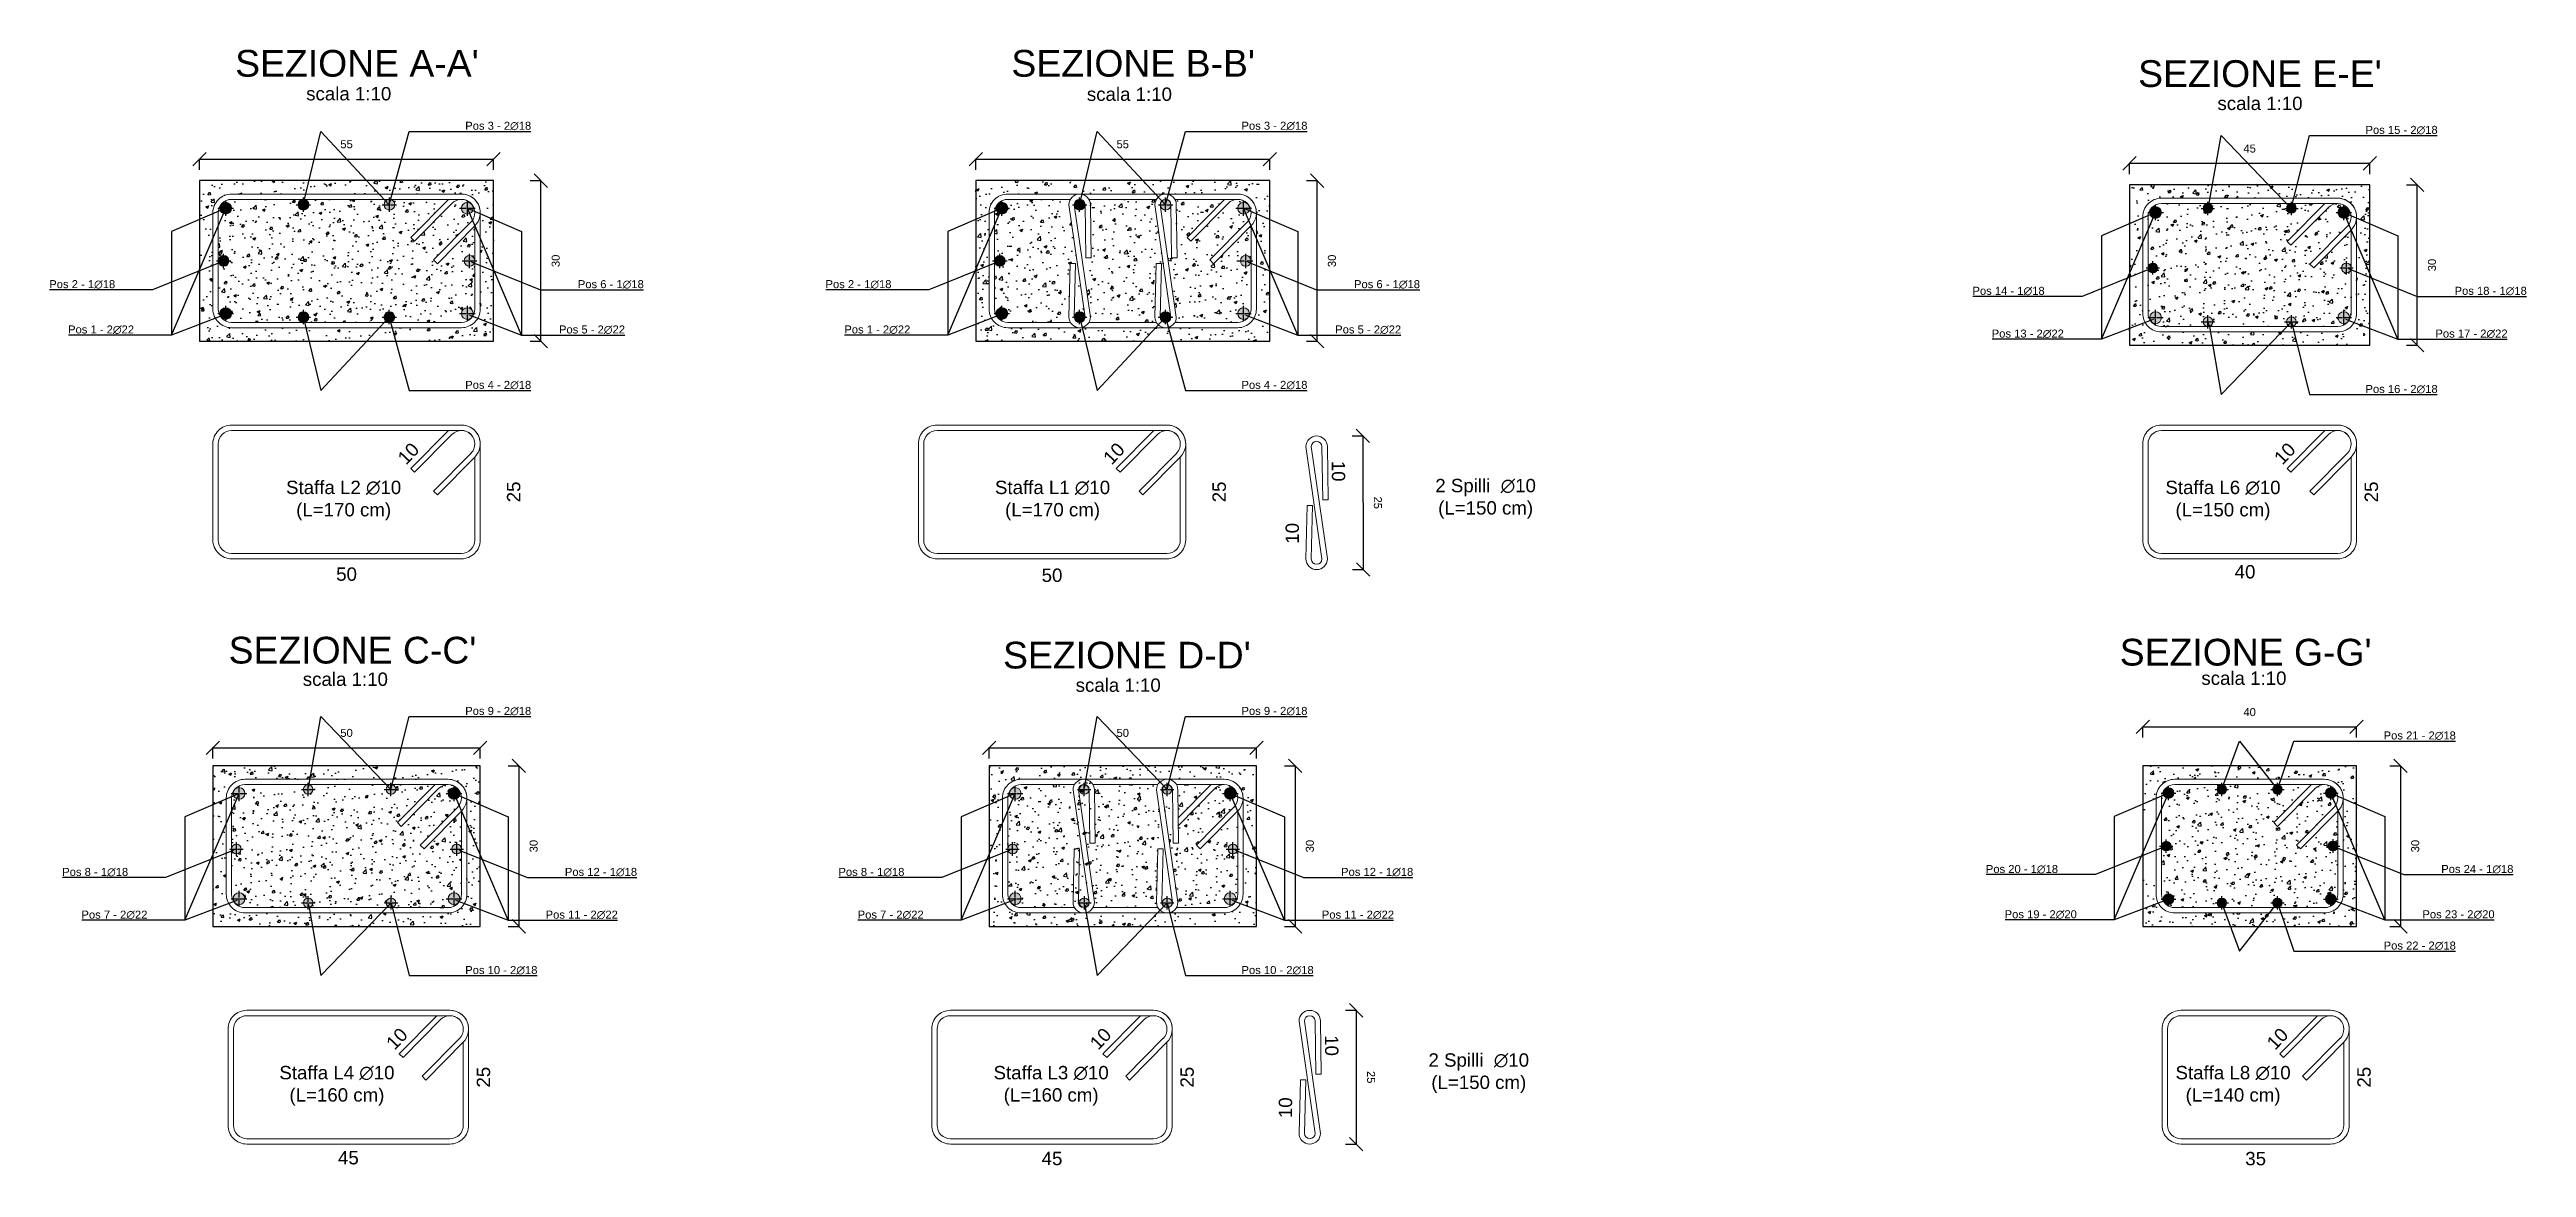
# Model space of a CAD drawing. Header units: millimetres. Extents: x -455371 to 117772, y -78417 to 116564.
# Drawn here: x -342279 to -337646, y 41279 to 43369 of the extents above; entities that cross this region are included whole.
import ezdxf
from ezdxf import colors
from ezdxf.entities.mleader import LeaderData, LeaderLine
from ezdxf.math import Vec2, Vec3

# ---------------------------------------------------------------- set-up
doc = ezdxf.new("R2010")
doc.units = ezdxf.units.MM
doc.linetypes.add('CENTER2', pattern=[28.575, 19.05, -3.175, 3.175, -3.175])
doc.layers.get('0').update_dxf_attribs({"color": 255})
for name, color, linetype, lineweight in [('armature', 5, 'Continuous', 18), ('Cls', 7, 'Continuous', 25), ('quote', 5, 'Continuous', 15), ('RETINO ARMATURE', 253, 'Continuous', 15), ('Scritte', 7, 'Continuous', 15), ('staffe', 10, 'Continuous', 15)]:
    doc.layers.add(name, color=color, linetype=linetype, lineweight=lineweight)
doc.layers.add('RETINI', color=253, linetype='Continuous')
doc.styles.get("Standard").update_dxf_attribs({"font": 'arial.ttf'})
doc.dimstyles.new('per distinte 1 a 10', dxfattribs={"dimtxt": 25, "dimasz": 150, "dimexe": 0.18, "dimexo": 250, "dimgap": 50, "dimtad": 2, "dimdec": 0, "dimlfac": 0.1, "dimzin": 0, "dimdsep": 46, "dimtxsty": 'Standard', "dimblk": 'NONE', "dimcen": 0, "dimse1": 1, "dimse2": 1, "dimsd1": 1, "dimsd2": 1, "dimadec": 0, "dimazin": 0, "dimtfac": 1, "dimtdec": 0, "dimtofl": 0, "dimtmove": 0, "dimatfit": 3, "dimldrblk": 'NONE', "dimfxl": 250, "dimfxlon": 1, "dimtolj": 1, "dimtzin": 0, "dimarcsym": 2})
doc.dimstyles.new('scala 1 a 10', dxfattribs={"dimtxt": 15, "dimasz": 25, "dimexe": 0.183, "dimexo": 0.1, "dimgap": 20, "dimtad": 2, "dimdec": 0, "dimlfac": 0.1, "dimzin": 0, "dimdsep": 46, "dimtxsty": 'Standard', "dimblk": 'OBLIQUE', "dimcen": -25, "dimadec": 0, "dimazin": 0, "dimtfac": 1, "dimtdec": 0, "dimtofl": 0, "dimtmove": 0, "dimatfit": 3, "dimfxl": 20, "dimfxlon": 1, "dimtolj": 1, "dimtzin": 0, "dimarcsym": 0})
pattern_1 = [(50, (5646.21, -14939.984), (52.833554, -4.622335), [5.5245, -60.7695]), (355, (5646.21, -14939.984), (-10.220592, 55.406485), [4.4196, -48.6157694]), (100.451445, (5650.61, -14940.37), (42.612962, 50.784148), [4.6951026, -51.646171]), (46.1842, (5646.21, -14925.25), (78.612922, -12.192275), [8.28675, -91.15425]), (96.635558, (5652.76, -14926.27), (68.847199, 71.753576), [7.042657, -77.469326]), (351.18415, (5646.21, -14925.25), (68.847199, 71.753576), [6.62939, -72.923322]), (21, (5653.576, -14928.935), (43.9681735, -29.6569075), [5.5245, -60.7695]), (326, (5653.576, -14928.935), (17.922588, 53.41451), [4.4196, -48.6156]), (71.451445, (5657.24, -14931.406), (61.8907616, 23.757603), [4.6951026, -51.646082]), (37.5, (5646.21, -14939.984), (0.8956949, 24.5209613), [0, -48.02632, 0, -49.3522, 0, -48.79975]), (7.5, (5646.21, -14939.984), (19.3777021, 29.0523667), [0, -28.13812, 0, -46.92142, 0, -18.59915]), (327.5, (5629.784, -14939.984), (39.3212726, -1.6613358), [0, -18.415, 0, -57.4548, 0, -76.2381]), (317.5, (5622.418, -14939.984), (42.9574626, 7.3736824), [0, -23.9395, 0, -38.15588, 0, -54.1401])]
pattern_2 = [(50, (5521.02, -11072.47), (52.833554, -4.622335), [5.5245, -60.7695]), (355, (5521.02, -11072.47), (-10.220592, 55.406485), [4.4196, -48.615769]), (100.451445, (5525.42, -11072.856), (42.612962, 50.784148), [4.6951026, -51.646171]), (46.1842, (5521.02, -11057.74), (78.612922, -12.192275), [8.28675, -91.15425]), (96.635558, (5527.57, -11058.755), (68.847199, 71.753576), [7.042657, -77.469326]), (351.18415, (5521.02, -11057.74), (68.847199, 71.753576), [6.62939, -72.923322]), (21, (5528.385, -11061.42), (43.9681735, -29.6569075), [5.5245, -60.7695]), (326, (5528.385, -11061.42), (17.922588, 53.41451), [4.4196, -48.6156]), (71.451445, (5532.05, -11063.893), (61.8907616, 23.757603), [4.6951026, -51.646082]), (37.5, (5521.02, -11072.47), (0.8956949, 24.5209613), [0, -48.02632, 0, -49.3522, 0, -48.79975]), (7.5, (5521.02, -11072.47), (19.3777021, 29.0523667), [0, -28.13812, 0, -46.92142, 0, -18.59915]), (327.5, (5504.593, -11072.47), (39.3212726, -1.6613358), [0, -18.415, 0, -57.4548, 0, -76.2381]), (317.5, (5497.227, -11072.47), (42.9574626, 7.3736824), [0, -23.9395, 0, -38.15588, 0, -54.1401])]
pattern_3 = [(50, (-2822.757, -68905.388), (52.833554, -4.622335), [5.5245, -60.7695]), (355, (-2822.76, -68905.39), (-10.220592, 55.406485), [4.4196, -48.6157694]), (100.451445, (-2818.355, -68905.773), (42.612962, 50.784148), [4.6951026, -51.646171]), (46.1842, (-2822.76, -68890.656), (78.612922, -12.192275), [8.28675, -91.15425]), (96.635558, (-2816.21, -68891.67), (68.847199, 71.753576), [7.042657, -77.469326]), (351.18415, (-2822.76, -68890.656), (68.847199, 71.753576), [6.62939, -72.923322]), (21, (-2815.39, -68894.34), (43.9681735, -29.6569075), [5.5245, -60.7695]), (326, (-2815.39, -68894.34), (17.922588, 53.41451), [4.4196, -48.6156]), (71.451445, (-2811.727, -68896.81), (61.8907616, 23.757603), [4.6951026, -51.646082]), (37.5, (-2822.757, -68905.388), (0.8956949, 24.5209613), [0, -48.02632, 0, -49.3522, 0, -48.79975]), (7.5, (-2822.757, -68905.388), (19.3777021, 29.0523667), [0, -28.13812, 0, -46.92142, 0, -18.59915]), (327.5, (-2839.184, -68905.388), (39.3212726, -1.6613358), [0, -18.415, 0, -57.4548, 0, -76.2381]), (317.5, (-2846.55, -68905.388), (42.9574626, 7.3736824), [0, -23.9395, 0, -38.15588, 0, -54.1401])]
pattern_4 = [(50, (-2847.757, -65042.44), (54.6554007, -4.7817257), [5.715, -62.865]), (355, (-2847.76, -65042.44), (-10.573026, 57.317054), [4.572, -50.292175]), (100.451445, (-2843.203, -65042.84), (44.082374, 52.5353256), [4.857003, -53.427073]), (46.1842, (-2847.76, -65027.2), (81.323712, -12.612698), [8.5725, -94.2975]), (96.635558, (-2840.98, -65028.25), (71.22124, 74.227837), [7.285507, -80.140682]), (351.18415, (-2847.76, -65027.2), (71.22124, 74.227837), [6.85799, -75.43792]), (21, (-2840.137, -65031.01), (45.4843174, -30.6795595), [5.715, -62.865]), (326, (-2840.14, -65031.01), (18.5406085, 55.25639), [4.572, -50.292]), (71.451445, (-2836.347, -65033.57), (64.024926, 24.576831), [4.857003, -53.426981]), (37.5, (-2847.757, -65042.44), (0.926581, 25.3665117), [0, -49.6824, 0, -51.054, 0, -50.4825]), (7.5, (-2847.757, -65042.44), (20.0458988, 30.0541724), [0, -29.1084, 0, -48.5394, 0, -19.2405]), (327.5, (-2864.75, -65042.44), (40.6771786, -1.7186232), [0, -19.05, 0, -59.436, 0, -78.867]), (317.5, (-2872.37, -65042.44), (44.4387544, 7.6279473), [0, -24.765, 0, -39.4716, 0, -56.007])]
pattern_5 = [(50, (9194.285, -16738.2), (52.833554, -4.622335), [5.5245, -60.7695]), (355, (9194.285, -16738.2), (-10.220592, 55.406485), [4.4196, -48.6157694]), (100.451445, (9198.69, -16738.584), (42.612962, 50.784148), [4.6951026, -51.646171]), (46.1842, (9194.285, -16723.466), (78.612922, -12.192275), [8.28675, -91.15425]), (96.635558, (9200.836, -16724.48), (68.847199, 71.753576), [7.042657, -77.469326]), (351.18415, (9194.285, -16723.47), (68.847199, 71.753576), [6.62939, -72.923322]), (21, (9201.65, -16727.15), (43.9681735, -29.6569075), [5.5245, -60.7695]), (326, (9201.65, -16727.15), (17.922588, 53.41451), [4.4196, -48.6156]), (71.451445, (9205.315, -16729.62), (61.8907616, 23.757603), [4.6951026, -51.646082]), (37.5, (9194.285, -16738.198), (0.8956949, 24.5209613), [0, -48.02632, 0, -49.3522, 0, -48.79975]), (7.5, (9194.285, -16738.198), (19.3777021, 29.0523667), [0, -28.13812, 0, -46.92142, 0, -18.59915]), (327.5, (9177.859, -16738.198), (39.3212726, -1.6613358), [0, -18.415, 0, -57.4548, 0, -76.2381]), (317.5, (9170.493, -16738.2), (42.9574626, 7.3736824), [0, -23.9395, 0, -38.15588, 0, -54.1401])]

msp = doc.modelspace()

# ---------------------------------------------------------------- texts
at = {"layer": 'Scritte', "attachment_point": 1}
for s, width, insert, char_height in [("SEZIONE A-A'", 923.094, (-341932.1, 43368.1), 50), ("SEZIONE B-B'", 923.094, (-340480.1, 43368.1), 50), ("SEZIONE E-E'", 923.094, (-338372.5, 43348.9), 50), ('scala 1:10', 923.094, (-341799.2, 43298.8), 25), ('scala 1:10', 923.094, (-340338.9, 43297.9), 25), ('scala 1:10', 923.094, (-338224.1, 43280.7), 25), ('\\pxqc;Staffa L2 ∅10 (L=170 cm)', 219.669, (-341839, 42562.7), 25), ('\\pxqc;Staffa L1 ∅10 (L=170 cm)', 225.59, (-340515.9, 42562.7), 25), ('\\pxqc;2 Spilli  ∅10 (L=150 cm)', 239.335, (-339712.7, 42566.1), 25), ('\\pxqc;Staffa L6 ∅10 (L=150 cm)', 215.664, (-338321.6, 42562.7), 25), ("SEZIONE C-C'", 923.094, (-341944.3, 42270.9), 50), ("SEZIONE D-D'", 923.094, (-340495.7, 42261.6), 50), ("SEZIONE G-G'", 923.094, (-338406.9, 42267.1), 50), ('scala 1:10', 923.094, (-341805.5, 42204.1), 25), ('scala 1:10', 923.094, (-340359.9, 42193), 25), ('scala 1:10', 923.094, (-338254.2, 42206), 25), ('\\pxqc;Staffa L4 ∅10 (L=160 cm)', 229.943, (-341856.7, 41468.5), 25), ('\\pxqc;Staffa L3 ∅10  (L=160 cm)', 225.09, (-340518.3, 41468.5), 25), ('\\pxqc;2 Spilli  ∅10 (L=150 cm)', 239.335, (-339725.5, 41492.1), 25), ('\\pxqc;Staffa L8 ∅10 (L=140 cm)', 230.472, (-338310.1, 41468.5), 25)]:
    msp.add_mtext_dynamic_manual_height_columns(s, width=width, gutter_width=12.5, heights=[0], dxfattribs=dict(at, insert=insert, char_height=char_height))
at = {"layer": 'Scritte', "char_height": 25}
for insert, attachment_point, rotation in [((-341630.5, 42608), 1, 46.7232), ((-340310.8, 42608), 1, 46.7232), ((-338120.7, 42608), 1, 46.7232), ((-339855.8, 42600.1), 1, 270.2234), ((-339967.2, 42483.8), 3, 89.7766), ((-341652, 41513.9), 1, 46.7232), ((-340335.8, 41513.9), 1, 46.7232), ((-339868.5, 41526.1), 1, 270.2234), ((-338134.4, 41513.9), 1, 46.7232), ((-339979.9, 41409.8), 3, 89.7766)]:
    msp.add_mtext_dynamic_manual_height_columns('10', width=76.834, gutter_width=12.5, heights=[0], dxfattribs=dict(at, insert=insert, attachment_point=attachment_point, rotation=rotation))

# ---------------------------------------------------------------- blocks, each defined once
blk = doc.blocks.new('*U1449')
at = {"layer": 'Cls', "color": 0, "linetype": 'CENTER2', "transparency": 16777216}
for p, q in [((-14.5, 0), (-2.2, 0)), ((0, 2.2), (0, 14.5)), ((2.2, 0), (14.5, 0)), ((0, -14.5), (0, -2.2))]:
    blk.add_line(p, q, dxfattribs=at)
at = {"layer": 'Cls', "color": 0, "linetype": 'Continuous', "transparency": 16777216}
for p, q in [((-1.1, 0), (1.1, 0)), ((0, -1.1), (0, 1.1))]:
    blk.add_line(p, q, dxfattribs=at)
blk = doc.blocks.new('*U1450')
at = {"layer": 'Cls', "color": 0, "linetype": 'CENTER2', "transparency": 16777216}
for p, q in [((-13.5, 0), (-2, 0)), ((0, 2), (0, 13.5)), ((2, 0), (13.5, 0)), ((0, -13.5), (0, -2))]:
    blk.add_line(p, q, dxfattribs=at)
at = {"layer": 'Cls', "color": 0, "linetype": 'Continuous', "transparency": 16777216}
for p, q in [((-1, 0), (1, 0)), ((0, -1), (0, 1))]:
    blk.add_line(p, q, dxfattribs=at)
blk = doc.blocks.new('*U1451')
at = {"layer": 'Cls', "color": 0, "linetype": 'CENTER2', "transparency": 16777216}
for p, q in [((-14.5, 0), (-2.2, 0)), ((0, 2.2), (0, 14.5)), ((2.2, 0), (14.5, 0)), ((0, -14.5), (0, -2.2))]:
    blk.add_line(p, q, dxfattribs=at)
at = {"layer": 'Cls', "color": 0, "linetype": 'Continuous', "transparency": 16777216}
for p, q in [((-1.1, 0), (1.1, 0)), ((0, -1.1), (0, 1.1))]:
    blk.add_line(p, q, dxfattribs=at)
blk = doc.blocks.new('*U1452')
at = {"layer": 'Cls', "color": 0, "linetype": 'CENTER2', "transparency": 16777216}
for p, q in [((-13.5, 0), (-2, 0)), ((0, 2), (0, 13.5)), ((2, 0), (13.5, 0)), ((0, -13.5), (0, -2))]:
    blk.add_line(p, q, dxfattribs=at)
at = {"layer": 'Cls', "color": 0, "linetype": 'Continuous', "transparency": 16777216}
for p, q in [((-1, 0), (1, 0)), ((0, -1), (0, 1))]:
    blk.add_line(p, q, dxfattribs=at)
blk = doc.blocks.new('*U1469')
at = {"layer": 'Cls', "color": 0, "linetype": 'CENTER2', "transparency": 16777216}
for p, q in [((-13.5, 0), (-2, 0)), ((0, 2), (0, 13.5)), ((2, 0), (13.5, 0)), ((0, -13.5), (0, -2))]:
    blk.add_line(p, q, dxfattribs=at)
at = {"layer": 'Cls', "color": 0, "linetype": 'Continuous', "transparency": 16777216}
for p, q in [((-1, 0), (1, 0)), ((0, -1), (0, 1))]:
    blk.add_line(p, q, dxfattribs=at)
blk = doc.blocks.new('*U1470')
at = {"layer": 'Cls', "color": 0, "linetype": 'CENTER2', "transparency": 16777216}
for p, q in [((-13.5, 0), (-2, 0)), ((0, 2), (0, 13.5)), ((2, 0), (13.5, 0)), ((0, -13.5), (0, -2))]:
    blk.add_line(p, q, dxfattribs=at)
at = {"layer": 'Cls', "color": 0, "linetype": 'Continuous', "transparency": 16777216}
for p, q in [((-1, 0), (1, 0)), ((0, -1), (0, 1))]:
    blk.add_line(p, q, dxfattribs=at)
blk = doc.blocks.new('*U1471')
at = {"layer": 'Cls', "color": 0, "linetype": 'CENTER2', "transparency": 16777216}
for p, q in [((-13.5, 0), (-2, 0)), ((0, 2), (0, 13.5)), ((2, 0), (13.5, 0)), ((0, -13.5), (0, -2))]:
    blk.add_line(p, q, dxfattribs=at)
at = {"layer": 'Cls', "color": 0, "linetype": 'Continuous', "transparency": 16777216}
for p, q in [((-1, 0), (1, 0)), ((0, -1), (0, 1))]:
    blk.add_line(p, q, dxfattribs=at)
blk = doc.blocks.new('*U1472')
at = {"layer": 'Cls', "color": 0, "linetype": 'CENTER2', "transparency": 16777216}
for p, q in [((-14.5, 0), (-2.2, 0)), ((0, 2.2), (0, 14.5)), ((2.2, 0), (14.5, 0)), ((0, -14.5), (0, -2.2))]:
    blk.add_line(p, q, dxfattribs=at)
at = {"layer": 'Cls', "color": 0, "linetype": 'Continuous', "transparency": 16777216}
for p, q in [((-1.1, 0), (1.1, 0)), ((0, -1.1), (0, 1.1))]:
    blk.add_line(p, q, dxfattribs=at)
blk = doc.blocks.new('*U1473')
at = {"layer": 'Cls', "color": 0, "linetype": 'CENTER2', "transparency": 16777216}
for p, q in [((-13.5, 0), (-2, 0)), ((0, 2), (0, 13.5)), ((2, 0), (13.5, 0)), ((0, -13.5), (0, -2))]:
    blk.add_line(p, q, dxfattribs=at)
at = {"layer": 'Cls', "color": 0, "linetype": 'Continuous', "transparency": 16777216}
for p, q in [((-1, 0), (1, 0)), ((0, -1), (0, 1))]:
    blk.add_line(p, q, dxfattribs=at)
blk = doc.blocks.new('*U1474')
at = {"layer": 'Cls', "color": 0, "linetype": 'CENTER2', "transparency": 16777216}
for p, q in [((-14.5, 0), (-2.2, 0)), ((0, 2.2), (0, 14.5)), ((2.2, 0), (14.5, 0)), ((0, -14.5), (0, -2.2))]:
    blk.add_line(p, q, dxfattribs=at)
at = {"layer": 'Cls', "color": 0, "linetype": 'Continuous', "transparency": 16777216}
for p, q in [((-1.1, 0), (1.1, 0)), ((0, -1.1), (0, 1.1))]:
    blk.add_line(p, q, dxfattribs=at)
blk = doc.blocks.new('*U1475')
at = {"layer": 'Cls', "color": 0, "linetype": 'CENTER2', "transparency": 16777216}
for p, q in [((-14.5, 0), (-2.2, 0)), ((0, 2.2), (0, 14.5)), ((2.2, 0), (14.5, 0)), ((0, -14.5), (0, -2.2))]:
    blk.add_line(p, q, dxfattribs=at)
at = {"layer": 'Cls', "color": 0, "linetype": 'Continuous', "transparency": 16777216}
for p, q in [((-1.1, 0), (1.1, 0)), ((0, -1.1), (0, 1.1))]:
    blk.add_line(p, q, dxfattribs=at)
blk = doc.blocks.new('*U1476')
at = {"layer": 'Cls', "color": 0, "linetype": 'CENTER2', "transparency": 16777216}
for p, q in [((-12.5, 0), (-1.8, 0)), ((0, 1.8), (0, 12.5)), ((1.8, 0), (12.5, 0)), ((0, -12.5), (0, -1.8))]:
    blk.add_line(p, q, dxfattribs=at)
at = {"layer": 'Cls', "color": 0, "linetype": 'Continuous', "transparency": 16777216}
for p, q in [((-0.9, 0), (0.9, 0)), ((0, -0.9), (0, 0.9))]:
    blk.add_line(p, q, dxfattribs=at)
blk = doc.blocks.new('*U1461')
at = {"layer": 'Cls', "color": 0, "linetype": 'CENTER2', "transparency": 16777216}
for p, q in [((-12.5, 0), (-1.8, 0)), ((0, 1.8), (0, 12.5)), ((1.8, 0), (12.5, 0)), ((0, -12.5), (0, -1.8))]:
    blk.add_line(p, q, dxfattribs=at)
at = {"layer": 'Cls', "color": 0, "linetype": 'Continuous', "transparency": 16777216}
for p, q in [((-0.9, 0), (0.9, 0)), ((0, -0.9), (0, 0.9))]:
    blk.add_line(p, q, dxfattribs=at)
blk = doc.blocks.new('*U1453')
at = {"layer": 'Cls', "color": 0, "linetype": 'CENTER2', "transparency": 16777216}
for p, q in [((-14.5, 0), (-2.2, 0)), ((0, 2.2), (0, 14.5)), ((2.2, 0), (14.5, 0)), ((0, -14.5), (0, -2.2))]:
    blk.add_line(p, q, dxfattribs=at)
at = {"layer": 'Cls', "color": 0, "linetype": 'Continuous', "transparency": 16777216}
for p, q in [((-1.1, 0), (1.1, 0)), ((0, -1.1), (0, 1.1))]:
    blk.add_line(p, q, dxfattribs=at)
blk = doc.blocks.new('*U1454')
at = {"layer": 'Cls', "color": 0, "linetype": 'CENTER2', "transparency": 16777216}
for p, q in [((-12.5, 0), (-1.8, 0)), ((0, 1.8), (0, 12.5)), ((1.8, 0), (12.5, 0)), ((0, -12.5), (0, -1.8))]:
    blk.add_line(p, q, dxfattribs=at)
at = {"layer": 'Cls', "color": 0, "linetype": 'Continuous', "transparency": 16777216}
for p, q in [((-0.9, 0), (0.9, 0)), ((0, -0.9), (0, 0.9))]:
    blk.add_line(p, q, dxfattribs=at)
blk = doc.blocks.new('*U1455')
at = {"layer": 'Cls', "color": 0, "linetype": 'CENTER2', "transparency": 16777216}
for p, q in [((-14.5, 0), (-2.2, 0)), ((0, 2.2), (0, 14.5)), ((2.2, 0), (14.5, 0)), ((0, -14.5), (0, -2.2))]:
    blk.add_line(p, q, dxfattribs=at)
at = {"layer": 'Cls', "color": 0, "linetype": 'Continuous', "transparency": 16777216}
for p, q in [((-1.1, 0), (1.1, 0)), ((0, -1.1), (0, 1.1))]:
    blk.add_line(p, q, dxfattribs=at)
blk = doc.blocks.new('*U1456')
at = {"layer": 'Cls', "color": 0, "linetype": 'CENTER2', "transparency": 16777216}
for p, q in [((-12.5, 0), (-1.8, 0)), ((0, 1.8), (0, 12.5)), ((1.8, 0), (12.5, 0)), ((0, -12.5), (0, -1.8))]:
    blk.add_line(p, q, dxfattribs=at)
at = {"layer": 'Cls', "color": 0, "linetype": 'Continuous', "transparency": 16777216}
for p, q in [((-0.9, 0), (0.9, 0)), ((0, -0.9), (0, 0.9))]:
    blk.add_line(p, q, dxfattribs=at)
blk = doc.blocks.new('*U1457')
at = {"layer": 'Cls', "color": 0, "linetype": 'CENTER2', "transparency": 16777216}
for p, q in [((-12.5, 0), (-1.8, 0)), ((0, 1.8), (0, 12.5)), ((1.8, 0), (12.5, 0)), ((0, -12.5), (0, -1.8))]:
    blk.add_line(p, q, dxfattribs=at)
at = {"layer": 'Cls', "color": 0, "linetype": 'Continuous', "transparency": 16777216}
for p, q in [((-0.9, 0), (0.9, 0)), ((0, -0.9), (0, 0.9))]:
    blk.add_line(p, q, dxfattribs=at)
blk = doc.blocks.new('*U1458')
at = {"layer": 'Cls', "color": 0, "linetype": 'CENTER2', "transparency": 16777216}
for p, q in [((-14.5, 0), (-2.2, 0)), ((0, 2.2), (0, 14.5)), ((2.2, 0), (14.5, 0)), ((0, -14.5), (0, -2.2))]:
    blk.add_line(p, q, dxfattribs=at)
at = {"layer": 'Cls', "color": 0, "linetype": 'Continuous', "transparency": 16777216}
for p, q in [((-1.1, 0), (1.1, 0)), ((0, -1.1), (0, 1.1))]:
    blk.add_line(p, q, dxfattribs=at)
blk = doc.blocks.new('*U1459')
at = {"layer": 'Cls', "color": 0, "linetype": 'CENTER2', "transparency": 16777216}
for p, q in [((-12.5, 0), (-1.8, 0)), ((0, 1.8), (0, 12.5)), ((1.8, 0), (12.5, 0)), ((0, -12.5), (0, -1.8))]:
    blk.add_line(p, q, dxfattribs=at)
at = {"layer": 'Cls', "color": 0, "linetype": 'Continuous', "transparency": 16777216}
for p, q in [((-0.9, 0), (0.9, 0)), ((0, -0.9), (0, 0.9))]:
    blk.add_line(p, q, dxfattribs=at)
blk = doc.blocks.new('*U1498')
at = {"layer": 'Cls', "color": 0, "linetype": 'CENTER2', "transparency": 16777216}
for p, q in [((-14.5, 0), (-2.2, 0)), ((0, 2.2), (0, 14.5)), ((2.2, 0), (14.5, 0)), ((0, -14.5), (0, -2.2))]:
    blk.add_line(p, q, dxfattribs=at)
at = {"layer": 'Cls', "color": 0, "linetype": 'Continuous', "transparency": 16777216}
for p, q in [((-1.1, 0), (1.1, 0)), ((0, -1.1), (0, 1.1))]:
    blk.add_line(p, q, dxfattribs=at)
blk = doc.blocks.new('*U1499')
at = {"layer": 'Cls', "color": 0, "linetype": 'CENTER2', "transparency": 16777216}
for p, q in [((-13.5, 0), (-2, 0)), ((0, 2), (0, 13.5)), ((2, 0), (13.5, 0)), ((0, -13.5), (0, -2))]:
    blk.add_line(p, q, dxfattribs=at)
at = {"layer": 'Cls', "color": 0, "linetype": 'Continuous', "transparency": 16777216}
for p, q in [((-1, 0), (1, 0)), ((0, -1), (0, 1))]:
    blk.add_line(p, q, dxfattribs=at)
blk = doc.blocks.new('*U1500')
at = {"layer": 'Cls', "color": 0, "linetype": 'CENTER2', "transparency": 16777216}
for p, q in [((-14.5, 0), (-2.2, 0)), ((0, 2.2), (0, 14.5)), ((2.2, 0), (14.5, 0)), ((0, -14.5), (0, -2.2))]:
    blk.add_line(p, q, dxfattribs=at)
at = {"layer": 'Cls', "color": 0, "linetype": 'Continuous', "transparency": 16777216}
for p, q in [((-1.1, 0), (1.1, 0)), ((0, -1.1), (0, 1.1))]:
    blk.add_line(p, q, dxfattribs=at)
blk = doc.blocks.new('*U1501')
at = {"layer": 'Cls', "color": 0, "linetype": 'CENTER2', "transparency": 16777216}
for p, q in [((-13.5, 0), (-2, 0)), ((0, 2), (0, 13.5)), ((2, 0), (13.5, 0)), ((0, -13.5), (0, -2))]:
    blk.add_line(p, q, dxfattribs=at)
at = {"layer": 'Cls', "color": 0, "linetype": 'Continuous', "transparency": 16777216}
for p, q in [((-1, 0), (1, 0)), ((0, -1), (0, 1))]:
    blk.add_line(p, q, dxfattribs=at)
blk = doc.blocks.new('*U1517')
at = {"layer": 'Cls', "color": 0, "linetype": 'CENTER2', "transparency": 16777216}
for p, q in [((-13.5, 0), (-2, 0)), ((0, 2), (0, 13.5)), ((2, 0), (13.5, 0)), ((0, -13.5), (0, -2))]:
    blk.add_line(p, q, dxfattribs=at)
at = {"layer": 'Cls', "color": 0, "linetype": 'Continuous', "transparency": 16777216}
for p, q in [((-1, 0), (1, 0)), ((0, -1), (0, 1))]:
    blk.add_line(p, q, dxfattribs=at)
blk = doc.blocks.new('*U1489')
at = {"layer": 'Cls', "color": 0, "linetype": 'CENTER2', "transparency": 16777216}
for p, q in [((-13.5, 0), (-2, 0)), ((0, 2), (0, 13.5)), ((2, 0), (13.5, 0)), ((0, -13.5), (0, -2))]:
    blk.add_line(p, q, dxfattribs=at)
at = {"layer": 'Cls', "color": 0, "linetype": 'Continuous', "transparency": 16777216}
for p, q in [((-1, 0), (1, 0)), ((0, -1), (0, 1))]:
    blk.add_line(p, q, dxfattribs=at)
blk = doc.blocks.new('*U1490')
at = {"layer": 'Cls', "color": 0, "linetype": 'CENTER2', "transparency": 16777216}
for p, q in [((-13.5, 0), (-2, 0)), ((0, 2), (0, 13.5)), ((2, 0), (13.5, 0)), ((0, -13.5), (0, -2))]:
    blk.add_line(p, q, dxfattribs=at)
at = {"layer": 'Cls', "color": 0, "linetype": 'Continuous', "transparency": 16777216}
for p, q in [((-1, 0), (1, 0)), ((0, -1), (0, 1))]:
    blk.add_line(p, q, dxfattribs=at)
blk = doc.blocks.new('*U1491')
at = {"layer": 'Cls', "color": 0, "linetype": 'CENTER2', "transparency": 16777216}
for p, q in [((-14.5, 0), (-2.2, 0)), ((0, 2.2), (0, 14.5)), ((2.2, 0), (14.5, 0)), ((0, -14.5), (0, -2.2))]:
    blk.add_line(p, q, dxfattribs=at)
at = {"layer": 'Cls', "color": 0, "linetype": 'Continuous', "transparency": 16777216}
for p, q in [((-1.1, 0), (1.1, 0)), ((0, -1.1), (0, 1.1))]:
    blk.add_line(p, q, dxfattribs=at)
blk = doc.blocks.new('*U1492')
at = {"layer": 'Cls', "color": 0, "linetype": 'CENTER2', "transparency": 16777216}
for p, q in [((-13.5, 0), (-2, 0)), ((0, 2), (0, 13.5)), ((2, 0), (13.5, 0)), ((0, -13.5), (0, -2))]:
    blk.add_line(p, q, dxfattribs=at)
at = {"layer": 'Cls', "color": 0, "linetype": 'Continuous', "transparency": 16777216}
for p, q in [((-1, 0), (1, 0)), ((0, -1), (0, 1))]:
    blk.add_line(p, q, dxfattribs=at)
blk = doc.blocks.new('*U1493')
at = {"layer": 'Cls', "color": 0, "linetype": 'CENTER2', "transparency": 16777216}
for p, q in [((-14.5, 0), (-2.2, 0)), ((0, 2.2), (0, 14.5)), ((2.2, 0), (14.5, 0)), ((0, -14.5), (0, -2.2))]:
    blk.add_line(p, q, dxfattribs=at)
at = {"layer": 'Cls', "color": 0, "linetype": 'Continuous', "transparency": 16777216}
for p, q in [((-1.1, 0), (1.1, 0)), ((0, -1.1), (0, 1.1))]:
    blk.add_line(p, q, dxfattribs=at)
blk = doc.blocks.new('*U1494')
at = {"layer": 'Cls', "color": 0, "linetype": 'CENTER2', "transparency": 16777216}
for p, q in [((-14.5, 0), (-2.2, 0)), ((0, 2.2), (0, 14.5)), ((2.2, 0), (14.5, 0)), ((0, -14.5), (0, -2.2))]:
    blk.add_line(p, q, dxfattribs=at)
at = {"layer": 'Cls', "color": 0, "linetype": 'Continuous', "transparency": 16777216}
for p, q in [((-1.1, 0), (1.1, 0)), ((0, -1.1), (0, 1.1))]:
    blk.add_line(p, q, dxfattribs=at)
blk = doc.blocks.new('*U1495')
at = {"layer": 'Cls', "color": 0, "linetype": 'CENTER2', "transparency": 16777216}
for p, q in [((-12.5, 0), (-1.8, 0)), ((0, 1.8), (0, 12.5)), ((1.8, 0), (12.5, 0)), ((0, -12.5), (0, -1.8))]:
    blk.add_line(p, q, dxfattribs=at)
at = {"layer": 'Cls', "color": 0, "linetype": 'Continuous', "transparency": 16777216}
for p, q in [((-0.9, 0), (0.9, 0)), ((0, -0.9), (0, 0.9))]:
    blk.add_line(p, q, dxfattribs=at)
blk = doc.blocks.new('*U1502')
at = {"layer": 'Cls', "color": 0, "linetype": 'CENTER2', "transparency": 16777216}
for p, q in [((-12.5, 0), (-1.8, 0)), ((0, 1.8), (0, 12.5)), ((1.8, 0), (12.5, 0)), ((0, -12.5), (0, -1.8))]:
    blk.add_line(p, q, dxfattribs=at)
at = {"layer": 'Cls', "color": 0, "linetype": 'Continuous', "transparency": 16777216}
for p, q in [((-0.9, 0), (0.9, 0)), ((0, -0.9), (0, 0.9))]:
    blk.add_line(p, q, dxfattribs=at)
blk = doc.blocks.new('*U1503')
at = {"layer": 'Cls', "color": 0, "linetype": 'CENTER2', "transparency": 16777216}
for p, q in [((-14.5, 0), (-2.2, 0)), ((0, 2.2), (0, 14.5)), ((2.2, 0), (14.5, 0)), ((0, -14.5), (0, -2.2))]:
    blk.add_line(p, q, dxfattribs=at)
at = {"layer": 'Cls', "color": 0, "linetype": 'Continuous', "transparency": 16777216}
for p, q in [((-1.1, 0), (1.1, 0)), ((0, -1.1), (0, 1.1))]:
    blk.add_line(p, q, dxfattribs=at)
blk = doc.blocks.new('*U1504')
at = {"layer": 'Cls', "color": 0, "linetype": 'CENTER2', "transparency": 16777216}
for p, q in [((-12.5, 0), (-1.8, 0)), ((0, 1.8), (0, 12.5)), ((1.8, 0), (12.5, 0)), ((0, -12.5), (0, -1.8))]:
    blk.add_line(p, q, dxfattribs=at)
at = {"layer": 'Cls', "color": 0, "linetype": 'Continuous', "transparency": 16777216}
for p, q in [((-0.9, 0), (0.9, 0)), ((0, -0.9), (0, 0.9))]:
    blk.add_line(p, q, dxfattribs=at)
blk = doc.blocks.new('*U1505')
at = {"layer": 'Cls', "color": 0, "linetype": 'CENTER2', "transparency": 16777216}
for p, q in [((-14.5, 0), (-2.2, 0)), ((0, 2.2), (0, 14.5)), ((2.2, 0), (14.5, 0)), ((0, -14.5), (0, -2.2))]:
    blk.add_line(p, q, dxfattribs=at)
at = {"layer": 'Cls', "color": 0, "linetype": 'Continuous', "transparency": 16777216}
for p, q in [((-1.1, 0), (1.1, 0)), ((0, -1.1), (0, 1.1))]:
    blk.add_line(p, q, dxfattribs=at)
blk = doc.blocks.new('*U1506')
at = {"layer": 'Cls', "color": 0, "linetype": 'CENTER2', "transparency": 16777216}
for p, q in [((-12.5, 0), (-1.8, 0)), ((0, 1.8), (0, 12.5)), ((1.8, 0), (12.5, 0)), ((0, -12.5), (0, -1.8))]:
    blk.add_line(p, q, dxfattribs=at)
at = {"layer": 'Cls', "color": 0, "linetype": 'Continuous', "transparency": 16777216}
for p, q in [((-0.9, 0), (0.9, 0)), ((0, -0.9), (0, 0.9))]:
    blk.add_line(p, q, dxfattribs=at)
blk = doc.blocks.new('*U1507')
at = {"layer": 'Cls', "color": 0, "linetype": 'CENTER2', "transparency": 16777216}
for p, q in [((-12.5, 0), (-1.8, 0)), ((0, 1.8), (0, 12.5)), ((1.8, 0), (12.5, 0)), ((0, -12.5), (0, -1.8))]:
    blk.add_line(p, q, dxfattribs=at)
at = {"layer": 'Cls', "color": 0, "linetype": 'Continuous', "transparency": 16777216}
for p, q in [((-0.9, 0), (0.9, 0)), ((0, -0.9), (0, 0.9))]:
    blk.add_line(p, q, dxfattribs=at)
blk = doc.blocks.new('*U1508')
at = {"layer": 'Cls', "color": 0, "linetype": 'CENTER2', "transparency": 16777216}
for p, q in [((-14.5, 0), (-2.2, 0)), ((0, 2.2), (0, 14.5)), ((2.2, 0), (14.5, 0)), ((0, -14.5), (0, -2.2))]:
    blk.add_line(p, q, dxfattribs=at)
at = {"layer": 'Cls', "color": 0, "linetype": 'Continuous', "transparency": 16777216}
for p, q in [((-1.1, 0), (1.1, 0)), ((0, -1.1), (0, 1.1))]:
    blk.add_line(p, q, dxfattribs=at)
blk = doc.blocks.new('*U1509')
at = {"layer": 'Cls', "color": 0, "linetype": 'CENTER2', "transparency": 16777216}
for p, q in [((-12.5, 0), (-1.8, 0)), ((0, 1.8), (0, 12.5)), ((1.8, 0), (12.5, 0)), ((0, -12.5), (0, -1.8))]:
    blk.add_line(p, q, dxfattribs=at)
at = {"layer": 'Cls', "color": 0, "linetype": 'Continuous', "transparency": 16777216}
for p, q in [((-0.9, 0), (0.9, 0)), ((0, -0.9), (0, 0.9))]:
    blk.add_line(p, q, dxfattribs=at)
blk = doc.blocks.new('*D1630')
at = {"layer": 'Defpoints', "color": 0, "transparency": 16777216}
for p in [(-340154.1, 42666.7), (-340189.1, 42416.7), (-340154.1, 42416.7)]:
    blk.add_point(p, dxfattribs=at)
at = {"layer": 'quote', "color": 0, "transparency": 16777216, "insert": (-340091.3, 42541.7), "char_height": 25, "attachment_point": 5, "rotation": 90}
blk.add_mtext('\\A1;25', dxfattribs=at)
blk = doc.blocks.new('_None')
blk = doc.blocks.new('*D1631')
at = {"layer": 'Defpoints', "color": 0, "transparency": 16777216}
for p in [(-340654.1, 42631.7), (-340154.1, 42631.7), (-340154.1, 42448.6)]:
    blk.add_point(p, dxfattribs=at)
at = {"layer": 'quote', "color": 0, "transparency": 16777216, "insert": (-340404.1, 42385.8), "char_height": 25, "attachment_point": 5}
blk.add_mtext('\\A1;50', dxfattribs=at)
blk = doc.blocks.new('*D1632')
at = {"layer": 'Defpoints', "color": 0, "transparency": 16777216}
for p in [(-341473.7, 42666.7), (-341508.7, 42416.7), (-341473.7, 42416.7)]:
    blk.add_point(p, dxfattribs=at)
at = {"layer": 'quote', "color": 0, "transparency": 16777216, "insert": (-341411, 42541.7), "char_height": 25, "attachment_point": 5, "rotation": 90}
blk.add_mtext('\\A1;25', dxfattribs=at)
blk = doc.blocks.new('*D1633')
at = {"layer": 'Defpoints', "color": 0, "transparency": 16777216}
for p in [(-341973.7, 42631.7), (-341473.7, 42631.7), (-341473.7, 42450.7)]:
    blk.add_point(p, dxfattribs=at)
at = {"layer": 'quote', "color": 0, "transparency": 16777216, "insert": (-341723.7, 42387.9), "char_height": 25, "attachment_point": 5}
blk.add_mtext('\\A1;50', dxfattribs=at)
blk = doc.blocks.new('*D1634')
at = {"layer": 'Defpoints', "color": 0, "transparency": 16777216}
for p in [(-341530.3, 41572.5), (-341530.3, 41322.5), (-341530.3, 41322.5)]:
    blk.add_point(p, dxfattribs=at)
at = {"layer": 'quote', "color": 0, "transparency": 16777216, "insert": (-341467.5, 41447.5), "char_height": 25, "attachment_point": 5, "rotation": 90}
blk.add_mtext('\\A1;25', dxfattribs=at)
blk = doc.blocks.new('*D1635')
at = {"layer": 'Defpoints', "color": 0, "transparency": 16777216}
for p in [(-341945.3, 41537.5), (-341495.3, 41537.5), (-341495.3, 41359.5)]:
    blk.add_point(p, dxfattribs=at)
at = {"layer": 'quote', "color": 0, "transparency": 16777216, "insert": (-341720.3, 41296.8), "char_height": 25, "attachment_point": 5}
blk.add_mtext('\\A1;45', dxfattribs=at)
blk = doc.blocks.new('*D1640')
at = {"layer": 'Defpoints', "color": 0, "transparency": 16777216}
for p in [(-340214.1, 41572.5), (-340214.1, 41322.5), (-340214.1, 41322.5)]:
    blk.add_point(p, dxfattribs=at)
at = {"layer": 'quote', "color": 0, "transparency": 16777216, "insert": (-340151.3, 41447.5), "char_height": 25, "attachment_point": 5, "rotation": 90}
blk.add_mtext('\\A1;25', dxfattribs=at)
blk = doc.blocks.new('*D1641')
at = {"layer": 'Defpoints', "color": 0, "transparency": 16777216}
for p in [(-340629.1, 41537.5), (-340179.1, 41537.5), (-340179.1, 41358.1)]:
    blk.add_point(p, dxfattribs=at)
at = {"layer": 'quote', "color": 0, "transparency": 16777216, "insert": (-340404.1, 41295.4), "char_height": 25, "attachment_point": 5}
blk.add_mtext('\\A1;45', dxfattribs=at)
blk = doc.blocks.new('_Oblique')
at = {"color": 0, "linetype": 'ByBlock', "lineweight": -2}
blk.add_line((-0.5, -0.5), (0.5, 0.5), dxfattribs=at)
blk = doc.blocks.new('*D1683')
at = {"layer": 'Defpoints', "color": 0, "transparency": 16777216}
for p in [(-339909.3, 42646.4), (-339909.1, 42396.4), (-339822.2, 42396.5)]:
    blk.add_point(p, dxfattribs=at)
at = {"layer": 'quote', "color": 0, "lineweight": -2, "transparency": 16777216}
for p, q in [((-339842.5, 42646.5), (-339822.3, 42646.5)), ((-339822.5, 42646.5), (-339822.2, 42396.5)), ((-339842.2, 42396.5), (-339822.1, 42396.5))]:
    blk.add_line(p, q, dxfattribs=at)
at = {"layer": 'quote', "color": 0, "lineweight": -2, "transparency": 16777216, "xscale": 25, "yscale": 25, "zscale": 25}
for p, rotation in [((-339822.5, 42646.5), 90.04996142072099), ((-339822.2, 42396.5), 270.049961420721)]:
    blk.add_blockref('_Oblique', p, dxfattribs=dict(at, rotation=rotation))
at = {"layer": 'quote', "color": 0, "transparency": 16777216, "insert": (-339794.7, 42521.5), "char_height": 15, "attachment_point": 5, "rotation": 270.05}
blk.add_mtext('\\A1;25', dxfattribs=at)
blk = doc.blocks.new('*D1684')
at = {"layer": 'Defpoints', "color": 0, "transparency": 16777216}
for p in [(-339922.1, 41572.4), (-339921.9, 41322.4), (-339835, 41322.5)]:
    blk.add_point(p, dxfattribs=at)
at = {"layer": 'quote', "color": 0, "lineweight": -2, "transparency": 16777216}
for p, q in [((-339855.2, 41572.5), (-339835, 41572.5)), ((-339835.2, 41572.5), (-339835, 41322.5)), ((-339855, 41322.5), (-339834.8, 41322.5))]:
    blk.add_line(p, q, dxfattribs=at)
at = {"layer": 'quote', "color": 0, "lineweight": -2, "transparency": 16777216, "xscale": 25, "yscale": 25, "zscale": 25}
for p, rotation in [((-339835.2, 41572.5), 90.04996142072099), ((-339835, 41322.5), 270.049961420721)]:
    blk.add_blockref('_Oblique', p, dxfattribs=dict(at, rotation=rotation))
at = {"layer": 'quote', "color": 0, "transparency": 16777216, "insert": (-339807.4, 41447.5), "char_height": 15, "attachment_point": 5, "rotation": 270.05}
blk.add_mtext('\\A1;25', dxfattribs=at)
blk = doc.blocks.new('*D2253')
at = {"layer": 'Defpoints', "color": 0, "transparency": 16777216}
for p in [(-341448.7, 43164.1), (-341998.7, 43123.7), (-341448.7, 43123.7)]:
    blk.add_point(p, dxfattribs=at)
at = {"layer": 'quote', "color": 0, "lineweight": -2, "transparency": 16777216}
for p, q in [((-341998.7, 43144.1), (-341998.7, 43164.3)), ((-341998.7, 43164.1), (-341448.7, 43164.1)), ((-341448.7, 43144.1), (-341448.7, 43164.3))]:
    blk.add_line(p, q, dxfattribs=at)
at = {"layer": 'quote', "color": 0, "lineweight": -2, "transparency": 16777216, "xscale": 25, "yscale": 25, "zscale": 25, "rotation": 180}
blk.add_blockref('_Oblique', (-341998.7, 43164.1), dxfattribs=at)
at = {"layer": 'quote', "color": 0, "lineweight": -2, "transparency": 16777216, "xscale": 25, "yscale": 25, "zscale": 25}
blk.add_blockref('_Oblique', (-341448.7, 43164.1), dxfattribs=at)
at = {"layer": 'quote', "color": 0, "transparency": 16777216, "insert": (-341723.7, 43191.7), "char_height": 15, "attachment_point": 5}
blk.add_mtext('\\A1;55', dxfattribs=at)
blk = doc.blocks.new('*D2254')
at = {"layer": 'Defpoints', "color": 0, "transparency": 16777216}
for p in [(-341998.7, 43123.7), (-341360.1, 43123.7), (-341998.7, 42823.7)]:
    blk.add_point(p, dxfattribs=at)
at = {"layer": 'quote', "color": 0, "lineweight": -2, "transparency": 16777216}
for p, q in [((-341380.1, 43123.7), (-341359.9, 43123.7)), ((-341360.1, 42823.7), (-341360.1, 43123.7)), ((-341380.1, 42823.7), (-341359.9, 42823.7))]:
    blk.add_line(p, q, dxfattribs=at)
at = {"layer": 'quote', "color": 0, "lineweight": -2, "transparency": 16777216, "xscale": 25, "yscale": 25, "zscale": 25}
for p, rotation in [((-341360.1, 43123.7), 90), ((-341360.1, 42823.7), 270)]:
    blk.add_blockref('_Oblique', p, dxfattribs=dict(at, rotation=rotation))
at = {"layer": 'quote', "color": 0, "transparency": 16777216, "insert": (-341332.4, 42973.7), "char_height": 15, "attachment_point": 5, "rotation": 90}
blk.add_mtext('\\A1;30', dxfattribs=at)
blk = doc.blocks.new('*D2255')
at = {"layer": 'Defpoints', "color": 0, "transparency": 16777216}
for p in [(-339996.8, 43164.1), (-340546.8, 43123.7), (-339996.8, 43123.7)]:
    blk.add_point(p, dxfattribs=at)
at = {"layer": 'quote', "color": 0, "lineweight": -2, "transparency": 16777216}
for p, q in [((-340546.8, 43144.1), (-340546.8, 43164.3)), ((-340546.8, 43164.1), (-339996.8, 43164.1)), ((-339996.8, 43144.1), (-339996.8, 43164.3))]:
    blk.add_line(p, q, dxfattribs=at)
at = {"layer": 'quote', "color": 0, "lineweight": -2, "transparency": 16777216, "xscale": 25, "yscale": 25, "zscale": 25, "rotation": 180}
blk.add_blockref('_Oblique', (-340546.8, 43164.1), dxfattribs=at)
at = {"layer": 'quote', "color": 0, "lineweight": -2, "transparency": 16777216, "xscale": 25, "yscale": 25, "zscale": 25}
blk.add_blockref('_Oblique', (-339996.8, 43164.1), dxfattribs=at)
at = {"layer": 'quote', "color": 0, "transparency": 16777216, "insert": (-340271.8, 43191.7), "char_height": 15, "attachment_point": 5}
blk.add_mtext('\\A1;55', dxfattribs=at)
blk = doc.blocks.new('*D2256')
at = {"layer": 'Defpoints', "color": 0, "transparency": 16777216}
for p in [(-340546.8, 43123.7), (-339908.1, 43123.7), (-340546.8, 42823.7)]:
    blk.add_point(p, dxfattribs=at)
at = {"layer": 'quote', "color": 0, "lineweight": -2, "transparency": 16777216}
for p, q in [((-339928.1, 43123.7), (-339908, 43123.7)), ((-339908.1, 42823.7), (-339908.1, 43123.7)), ((-339928.1, 42823.7), (-339908, 42823.7))]:
    blk.add_line(p, q, dxfattribs=at)
at = {"layer": 'quote', "color": 0, "lineweight": -2, "transparency": 16777216, "xscale": 25, "yscale": 25, "zscale": 25}
for p, rotation in [((-339908.1, 43123.7), 90), ((-339908.1, 42823.7), 270)]:
    blk.add_blockref('_Oblique', p, dxfattribs=dict(at, rotation=rotation))
at = {"layer": 'quote', "color": 0, "transparency": 16777216, "insert": (-339880.5, 42973.7), "char_height": 15, "attachment_point": 5, "rotation": 90}
blk.add_mtext('\\A1;30', dxfattribs=at)
blk = doc.blocks.new('*D2257')
at = {"layer": 'Defpoints', "color": 0, "transparency": 16777216}
for p in [(-341973.7, 42029.5), (-341473.7, 42063.5), (-341473.7, 42029.5)]:
    blk.add_point(p, dxfattribs=at)
at = {"layer": 'quote', "color": 0, "lineweight": -2, "transparency": 16777216}
for p, q in [((-341973.7, 42043.5), (-341973.7, 42063.6)), ((-341973.7, 42063.5), (-341473.7, 42063.5)), ((-341473.7, 42043.5), (-341473.7, 42063.6))]:
    blk.add_line(p, q, dxfattribs=at)
at = {"layer": 'quote', "color": 0, "lineweight": -2, "transparency": 16777216, "xscale": 25, "yscale": 25, "zscale": 25, "rotation": 180}
blk.add_blockref('_Oblique', (-341973.7, 42063.5), dxfattribs=at)
at = {"layer": 'quote', "color": 0, "lineweight": -2, "transparency": 16777216, "xscale": 25, "yscale": 25, "zscale": 25}
blk.add_blockref('_Oblique', (-341473.7, 42063.5), dxfattribs=at)
at = {"layer": 'quote', "color": 0, "transparency": 16777216, "insert": (-341723.7, 42091.1), "char_height": 15, "attachment_point": 5}
blk.add_mtext('\\A1;50', dxfattribs=at)
blk = doc.blocks.new('*D2258')
at = {"layer": 'Defpoints', "color": 0, "transparency": 16777216}
for p in [(-341473.7, 42029.5), (-341473.7, 41729.5), (-341401.3, 41729.5)]:
    blk.add_point(p, dxfattribs=at)
at = {"layer": 'quote', "color": 0, "lineweight": -2, "transparency": 16777216}
for p, q in [((-341421.3, 42029.5), (-341401.1, 42029.5)), ((-341401.3, 42029.5), (-341401.3, 41729.5)), ((-341421.3, 41729.5), (-341401.1, 41729.5))]:
    blk.add_line(p, q, dxfattribs=at)
at = {"layer": 'quote', "color": 0, "lineweight": -2, "transparency": 16777216, "xscale": 25, "yscale": 25, "zscale": 25}
for p, rotation in [((-341401.3, 42029.5), 90), ((-341401.3, 41729.5), 270)]:
    blk.add_blockref('_Oblique', p, dxfattribs=dict(at, rotation=rotation))
at = {"layer": 'quote', "color": 0, "transparency": 16777216, "insert": (-341373.7, 41879.5), "char_height": 15, "attachment_point": 5, "rotation": 90}
blk.add_mtext('\\A1;30', dxfattribs=at)
blk = doc.blocks.new('*D2259')
at = {"layer": 'Defpoints', "color": 0, "transparency": 16777216}
for p in [(-340521.8, 42029.5), (-340021.8, 42063.5), (-340021.8, 42029.5)]:
    blk.add_point(p, dxfattribs=at)
at = {"layer": 'quote', "color": 0, "lineweight": -2, "transparency": 16777216}
for p, q in [((-340521.8, 42043.5), (-340521.8, 42063.6)), ((-340521.8, 42063.5), (-340021.8, 42063.5)), ((-340021.8, 42043.5), (-340021.8, 42063.6))]:
    blk.add_line(p, q, dxfattribs=at)
at = {"layer": 'quote', "color": 0, "lineweight": -2, "transparency": 16777216, "xscale": 25, "yscale": 25, "zscale": 25, "rotation": 180}
blk.add_blockref('_Oblique', (-340521.8, 42063.5), dxfattribs=at)
at = {"layer": 'quote', "color": 0, "lineweight": -2, "transparency": 16777216, "xscale": 25, "yscale": 25, "zscale": 25}
blk.add_blockref('_Oblique', (-340021.8, 42063.5), dxfattribs=at)
at = {"layer": 'quote', "color": 0, "transparency": 16777216, "insert": (-340271.8, 42091.1), "char_height": 15, "attachment_point": 5}
blk.add_mtext('\\A1;50', dxfattribs=at)
blk = doc.blocks.new('*D2260')
at = {"layer": 'Defpoints', "color": 0, "transparency": 16777216}
for p in [(-340021.8, 42029.5), (-340021.8, 41729.5), (-339949.4, 41729.5)]:
    blk.add_point(p, dxfattribs=at)
at = {"layer": 'quote', "color": 0, "lineweight": -2, "transparency": 16777216}
for p, q in [((-339969.4, 42029.5), (-339949.2, 42029.5)), ((-339949.4, 42029.5), (-339949.4, 41729.5)), ((-339969.4, 41729.5), (-339949.2, 41729.5))]:
    blk.add_line(p, q, dxfattribs=at)
at = {"layer": 'quote', "color": 0, "lineweight": -2, "transparency": 16777216, "xscale": 25, "yscale": 25, "zscale": 25}
for p, rotation in [((-339949.4, 42029.5), 90), ((-339949.4, 41729.5), 270)]:
    blk.add_blockref('_Oblique', p, dxfattribs=dict(at, rotation=rotation))
at = {"layer": 'quote', "color": 0, "transparency": 16777216, "insert": (-339921.7, 41879.5), "char_height": 15, "attachment_point": 5, "rotation": 90}
blk.add_mtext('\\A1;30', dxfattribs=at)
blk = doc.blocks.new('*U1447')
at = {"layer": 'Cls', "color": 0, "linetype": 'CENTER2', "transparency": 16777216}
for p, q in [((-14.5, 0), (-2.2, 0)), ((0, 2.2), (0, 14.5)), ((2.2, 0), (14.5, 0)), ((0, -14.5), (0, -2.2))]:
    blk.add_line(p, q, dxfattribs=at)
at = {"layer": 'Cls', "color": 0, "linetype": 'Continuous', "transparency": 16777216}
for p, q in [((-1.1, 0), (1.1, 0)), ((0, -1.1), (0, 1.1))]:
    blk.add_line(p, q, dxfattribs=at)
blk = doc.blocks.new('*U1448')
at = {"layer": 'Cls', "color": 0, "linetype": 'CENTER2', "transparency": 16777216}
for p, q in [((-12.5, 0), (-1.8, 0)), ((0, 1.8), (0, 12.5)), ((1.8, 0), (12.5, 0)), ((0, -12.5), (0, -1.8))]:
    blk.add_line(p, q, dxfattribs=at)
at = {"layer": 'Cls', "color": 0, "linetype": 'Continuous', "transparency": 16777216}
for p, q in [((-0.9, 0), (0.9, 0)), ((0, -0.9), (0, 0.9))]:
    blk.add_line(p, q, dxfattribs=at)
blk = doc.blocks.new('*U1463')
at = {"layer": 'Cls', "color": 0, "linetype": 'CENTER2', "transparency": 16777216}
for p, q in [((-12.5, 0), (-1.8, 0)), ((0, 1.8), (0, 12.5)), ((1.8, 0), (12.5, 0)), ((0, -12.5), (0, -1.8))]:
    blk.add_line(p, q, dxfattribs=at)
at = {"layer": 'Cls', "color": 0, "linetype": 'Continuous', "transparency": 16777216}
for p, q in [((-0.9, 0), (0.9, 0)), ((0, -0.9), (0, 0.9))]:
    blk.add_line(p, q, dxfattribs=at)
blk = doc.blocks.new('*U1464')
at = {"layer": 'Cls', "color": 0, "linetype": 'CENTER2', "transparency": 16777216}
for p, q in [((-12.5, 0), (-1.8, 0)), ((0, 1.8), (0, 12.5)), ((1.8, 0), (12.5, 0)), ((0, -12.5), (0, -1.8))]:
    blk.add_line(p, q, dxfattribs=at)
at = {"layer": 'Cls', "color": 0, "linetype": 'Continuous', "transparency": 16777216}
for p, q in [((-0.9, 0), (0.9, 0)), ((0, -0.9), (0, 0.9))]:
    blk.add_line(p, q, dxfattribs=at)
blk = doc.blocks.new('*U1465')
at = {"layer": 'Cls', "color": 0, "linetype": 'CENTER2', "transparency": 16777216}
for p, q in [((-14.5, 0), (-2.2, 0)), ((0, 2.2), (0, 14.5)), ((2.2, 0), (14.5, 0)), ((0, -14.5), (0, -2.2))]:
    blk.add_line(p, q, dxfattribs=at)
at = {"layer": 'Cls', "color": 0, "linetype": 'Continuous', "transparency": 16777216}
for p, q in [((-1.1, 0), (1.1, 0)), ((0, -1.1), (0, 1.1))]:
    blk.add_line(p, q, dxfattribs=at)
blk = doc.blocks.new('*U1466')
at = {"layer": 'Cls', "color": 0, "linetype": 'CENTER2', "transparency": 16777216}
for p, q in [((-12.5, 0), (-1.8, 0)), ((0, 1.8), (0, 12.5)), ((1.8, 0), (12.5, 0)), ((0, -12.5), (0, -1.8))]:
    blk.add_line(p, q, dxfattribs=at)
at = {"layer": 'Cls', "color": 0, "linetype": 'Continuous', "transparency": 16777216}
for p, q in [((-0.9, 0), (0.9, 0)), ((0, -0.9), (0, 0.9))]:
    blk.add_line(p, q, dxfattribs=at)
blk = doc.blocks.new('*U1467')
at = {"layer": 'Cls', "color": 0, "linetype": 'CENTER2', "transparency": 16777216}
for p, q in [((-14.5, 0), (-2.2, 0)), ((0, 2.2), (0, 14.5)), ((2.2, 0), (14.5, 0)), ((0, -14.5), (0, -2.2))]:
    blk.add_line(p, q, dxfattribs=at)
at = {"layer": 'Cls', "color": 0, "linetype": 'Continuous', "transparency": 16777216}
for p, q in [((-1.1, 0), (1.1, 0)), ((0, -1.1), (0, 1.1))]:
    blk.add_line(p, q, dxfattribs=at)
blk = doc.blocks.new('*U1468')
at = {"layer": 'Cls', "color": 0, "linetype": 'CENTER2', "transparency": 16777216}
for p, q in [((-12.5, 0), (-1.8, 0)), ((0, 1.8), (0, 12.5)), ((1.8, 0), (12.5, 0)), ((0, -12.5), (0, -1.8))]:
    blk.add_line(p, q, dxfattribs=at)
at = {"layer": 'Cls', "color": 0, "linetype": 'Continuous', "transparency": 16777216}
for p, q in [((-0.9, 0), (0.9, 0)), ((0, -0.9), (0, 0.9))]:
    blk.add_line(p, q, dxfattribs=at)
blk = doc.blocks.new('*U1460')
at = {"layer": 'Cls', "color": 0, "linetype": 'CENTER2', "transparency": 16777216}
for p, q in [((-12.5, 0), (-1.8, 0)), ((0, 1.8), (0, 12.5)), ((1.8, 0), (12.5, 0)), ((0, -12.5), (0, -1.8))]:
    blk.add_line(p, q, dxfattribs=at)
at = {"layer": 'Cls', "color": 0, "linetype": 'Continuous', "transparency": 16777216}
for p, q in [((-0.9, 0), (0.9, 0)), ((0, -0.9), (0, 0.9))]:
    blk.add_line(p, q, dxfattribs=at)
blk = doc.blocks.new('*U1440')
at = {"layer": 'Cls', "color": 0, "linetype": 'CENTER2', "transparency": 16777216}
for p, q in [((-14.5, 0), (-2.2, 0)), ((0, 2.2), (0, 14.5)), ((2.2, 0), (14.5, 0)), ((0, -14.5), (0, -2.2))]:
    blk.add_line(p, q, dxfattribs=at)
at = {"layer": 'Cls', "color": 0, "linetype": 'Continuous', "transparency": 16777216}
for p, q in [((-1.1, 0), (1.1, 0)), ((0, -1.1), (0, 1.1))]:
    blk.add_line(p, q, dxfattribs=at)
blk = doc.blocks.new('*U1441')
at = {"layer": 'Cls', "color": 0, "linetype": 'CENTER2', "transparency": 16777216}
for p, q in [((-13.5, 0), (-2, 0)), ((0, 2), (0, 13.5)), ((2, 0), (13.5, 0)), ((0, -13.5), (0, -2))]:
    blk.add_line(p, q, dxfattribs=at)
at = {"layer": 'Cls', "color": 0, "linetype": 'Continuous', "transparency": 16777216}
for p, q in [((-1, 0), (1, 0)), ((0, -1), (0, 1))]:
    blk.add_line(p, q, dxfattribs=at)
blk = doc.blocks.new('*U1442')
at = {"layer": 'Cls', "color": 0, "linetype": 'CENTER2', "transparency": 16777216}
for p, q in [((-12.5, 0), (-1.8, 0)), ((0, 1.8), (0, 12.5)), ((1.8, 0), (12.5, 0)), ((0, -12.5), (0, -1.8))]:
    blk.add_line(p, q, dxfattribs=at)
at = {"layer": 'Cls', "color": 0, "linetype": 'Continuous', "transparency": 16777216}
for p, q in [((-0.9, 0), (0.9, 0)), ((0, -0.9), (0, 0.9))]:
    blk.add_line(p, q, dxfattribs=at)
blk = doc.blocks.new('*U1443')
at = {"layer": 'Cls', "color": 0, "linetype": 'CENTER2', "transparency": 16777216}
for p, q in [((-13.5, 0), (-2, 0)), ((0, 2), (0, 13.5)), ((2, 0), (13.5, 0)), ((0, -13.5), (0, -2))]:
    blk.add_line(p, q, dxfattribs=at)
at = {"layer": 'Cls', "color": 0, "linetype": 'Continuous', "transparency": 16777216}
for p, q in [((-1, 0), (1, 0)), ((0, -1), (0, 1))]:
    blk.add_line(p, q, dxfattribs=at)
blk = doc.blocks.new('*U1444')
at = {"layer": 'Cls', "color": 0, "linetype": 'CENTER2', "transparency": 16777216}
for p, q in [((-12.5, 0), (-1.8, 0)), ((0, 1.8), (0, 12.5)), ((1.8, 0), (12.5, 0)), ((0, -12.5), (0, -1.8))]:
    blk.add_line(p, q, dxfattribs=at)
at = {"layer": 'Cls', "color": 0, "linetype": 'Continuous', "transparency": 16777216}
for p, q in [((-0.9, 0), (0.9, 0)), ((0, -0.9), (0, 0.9))]:
    blk.add_line(p, q, dxfattribs=at)
blk = doc.blocks.new('*U1445')
at = {"layer": 'Cls', "color": 0, "linetype": 'CENTER2', "transparency": 16777216}
for p, q in [((-12.5, 0), (-1.8, 0)), ((0, 1.8), (0, 12.5)), ((1.8, 0), (12.5, 0)), ((0, -12.5), (0, -1.8))]:
    blk.add_line(p, q, dxfattribs=at)
at = {"layer": 'Cls', "color": 0, "linetype": 'Continuous', "transparency": 16777216}
for p, q in [((-0.9, 0), (0.9, 0)), ((0, -0.9), (0, 0.9))]:
    blk.add_line(p, q, dxfattribs=at)
blk = doc.blocks.new('*U1446')
at = {"layer": 'Cls', "color": 0, "linetype": 'CENTER2', "transparency": 16777216}
for p, q in [((-13.5, 0), (-2, 0)), ((0, 2), (0, 13.5)), ((2, 0), (13.5, 0)), ((0, -13.5), (0, -2))]:
    blk.add_line(p, q, dxfattribs=at)
at = {"layer": 'Cls', "color": 0, "linetype": 'Continuous', "transparency": 16777216}
for p, q in [((-1, 0), (1, 0)), ((0, -1), (0, 1))]:
    blk.add_line(p, q, dxfattribs=at)
blk = doc.blocks.new('*U1477')
at = {"layer": 'Cls', "color": 0, "linetype": 'CENTER2', "transparency": 16777216}
for p, q in [((-12.5, 0), (-1.8, 0)), ((0, 1.8), (0, 12.5)), ((1.8, 0), (12.5, 0)), ((0, -12.5), (0, -1.8))]:
    blk.add_line(p, q, dxfattribs=at)
at = {"layer": 'Cls', "color": 0, "linetype": 'Continuous', "transparency": 16777216}
for p, q in [((-0.9, 0), (0.9, 0)), ((0, -0.9), (0, 0.9))]:
    blk.add_line(p, q, dxfattribs=at)
blk = doc.blocks.new('*U1478')
at = {"layer": 'Cls', "color": 0, "linetype": 'CENTER2', "transparency": 16777216}
for p, q in [((-13.5, 0), (-2, 0)), ((0, 2), (0, 13.5)), ((2, 0), (13.5, 0)), ((0, -13.5), (0, -2))]:
    blk.add_line(p, q, dxfattribs=at)
at = {"layer": 'Cls', "color": 0, "linetype": 'Continuous', "transparency": 16777216}
for p, q in [((-1, 0), (1, 0)), ((0, -1), (0, 1))]:
    blk.add_line(p, q, dxfattribs=at)
blk = doc.blocks.new('*U1479')
at = {"layer": 'Cls', "color": 0, "linetype": 'CENTER2', "transparency": 16777216}
for p, q in [((-12.5, 0), (-1.8, 0)), ((0, 1.8), (0, 12.5)), ((1.8, 0), (12.5, 0)), ((0, -12.5), (0, -1.8))]:
    blk.add_line(p, q, dxfattribs=at)
at = {"layer": 'Cls', "color": 0, "linetype": 'Continuous', "transparency": 16777216}
for p, q in [((-0.9, 0), (0.9, 0)), ((0, -0.9), (0, 0.9))]:
    blk.add_line(p, q, dxfattribs=at)
blk = doc.blocks.new('*U1462')
at = {"layer": 'Cls', "color": 0, "linetype": 'CENTER2', "transparency": 16777216}
for p, q in [((-12.5, 0), (-1.8, 0)), ((0, 1.8), (0, 12.5)), ((1.8, 0), (12.5, 0)), ((0, -12.5), (0, -1.8))]:
    blk.add_line(p, q, dxfattribs=at)
at = {"layer": 'Cls', "color": 0, "linetype": 'Continuous', "transparency": 16777216}
for p, q in [((-0.9, 0), (0.9, 0)), ((0, -0.9), (0, 0.9))]:
    blk.add_line(p, q, dxfattribs=at)
blk = doc.blocks.new('*D1636')
at = {"layer": 'Defpoints', "color": 0, "transparency": 16777216}
for p in [(-337998.9, 42666.7), (-337998.9, 42416.7), (-337998.9, 42416.7)]:
    blk.add_point(p, dxfattribs=at)
at = {"layer": 'quote', "color": 0, "transparency": 16777216, "insert": (-337936.1, 42541.7), "char_height": 25, "attachment_point": 5, "rotation": 90}
blk.add_mtext('\\A1;25', dxfattribs=at)
blk = doc.blocks.new('*D1637')
at = {"layer": 'Defpoints', "color": 0, "transparency": 16777216}
for p in [(-338363.9, 42631.7), (-337963.9, 42631.7), (-337963.9, 42455.1)]:
    blk.add_point(p, dxfattribs=at)
at = {"layer": 'quote', "color": 0, "transparency": 16777216, "insert": (-338172.5, 42392.3), "char_height": 25, "attachment_point": 5}
blk.add_mtext('\\A1;40', dxfattribs=at)
blk = doc.blocks.new('*D1638')
at = {"layer": 'Defpoints', "color": 0, "transparency": 16777216}
for p in [(-338012.6, 41572.5), (-338012.6, 41322.5), (-338012.6, 41322.5)]:
    blk.add_point(p, dxfattribs=at)
at = {"layer": 'quote', "color": 0, "transparency": 16777216, "insert": (-337949.8, 41447.5), "char_height": 25, "attachment_point": 5, "rotation": 90}
blk.add_mtext('\\A1;25', dxfattribs=at)
blk = doc.blocks.new('*D1639')
at = {"layer": 'Defpoints', "color": 0, "transparency": 16777216}
for p in [(-338327.6, 41537.5), (-337977.6, 41537.5), (-337977.6, 41357.9)]:
    blk.add_point(p, dxfattribs=at)
at = {"layer": 'quote', "color": 0, "transparency": 16777216, "insert": (-338152.6, 41295.1), "char_height": 25, "attachment_point": 5}
blk.add_mtext('\\A1;35', dxfattribs=at)
blk = doc.blocks.new('*D2261')
at = {"layer": 'Defpoints', "color": 0, "transparency": 16777216}
for p in [(-337938.9, 43156.1), (-338388.9, 43115.9), (-337938.9, 43115.9)]:
    blk.add_point(p, dxfattribs=at)
at = {"layer": 'quote', "color": 0, "lineweight": -2, "transparency": 16777216}
for p, q in [((-338388.9, 43136.1), (-338388.9, 43156.2)), ((-338388.9, 43156.1), (-337938.9, 43156.1)), ((-337938.9, 43136.1), (-337938.9, 43156.2))]:
    blk.add_line(p, q, dxfattribs=at)
at = {"layer": 'quote', "color": 0, "lineweight": -2, "transparency": 16777216, "xscale": 25, "yscale": 25, "zscale": 25, "rotation": 180}
blk.add_blockref('_Oblique', (-338388.9, 43156.1), dxfattribs=at)
at = {"layer": 'quote', "color": 0, "lineweight": -2, "transparency": 16777216, "xscale": 25, "yscale": 25, "zscale": 25}
blk.add_blockref('_Oblique', (-337938.9, 43156.1), dxfattribs=at)
at = {"layer": 'quote', "color": 0, "transparency": 16777216, "insert": (-338163.9, 43183.7), "char_height": 15, "attachment_point": 5}
blk.add_mtext('\\A1;45', dxfattribs=at)
blk = doc.blocks.new('*D2262')
at = {"layer": 'Defpoints', "color": 0, "transparency": 16777216}
for p in [(-337938.9, 43115.9), (-337850.3, 43115.9), (-337938.9, 42815.9)]:
    blk.add_point(p, dxfattribs=at)
at = {"layer": 'quote', "color": 0, "lineweight": -2, "transparency": 16777216}
for p, q in [((-337870.3, 43115.9), (-337850.2, 43115.9)), ((-337850.3, 42815.9), (-337850.3, 43115.9)), ((-337870.3, 42815.9), (-337850.2, 42815.9))]:
    blk.add_line(p, q, dxfattribs=at)
at = {"layer": 'quote', "color": 0, "lineweight": -2, "transparency": 16777216, "xscale": 25, "yscale": 25, "zscale": 25}
for p, rotation in [((-337850.3, 43115.9), 90), ((-337850.3, 42815.9), 270)]:
    blk.add_blockref('_Oblique', p, dxfattribs=dict(at, rotation=rotation))
at = {"layer": 'quote', "color": 0, "transparency": 16777216, "insert": (-337822.7, 42965.9), "char_height": 15, "attachment_point": 5, "rotation": 90}
blk.add_mtext('\\A1;30', dxfattribs=at)
blk = doc.blocks.new('*D2265')
at = {"layer": 'Defpoints', "color": 0, "transparency": 16777216}
for p in [(-337963.9, 42102.3), (-338363.9, 42029.5), (-337963.9, 42029.5)]:
    blk.add_point(p, dxfattribs=at)
at = {"layer": 'quote', "color": 0, "lineweight": -2, "transparency": 16777216}
for p, q in [((-338363.9, 42082.3), (-338363.9, 42102.5)), ((-338363.9, 42102.3), (-337963.9, 42102.3)), ((-337963.9, 42082.3), (-337963.9, 42102.5))]:
    blk.add_line(p, q, dxfattribs=at)
at = {"layer": 'quote', "color": 0, "lineweight": -2, "transparency": 16777216, "xscale": 25, "yscale": 25, "zscale": 25, "rotation": 180}
blk.add_blockref('_Oblique', (-338363.9, 42102.3), dxfattribs=at)
at = {"layer": 'quote', "color": 0, "lineweight": -2, "transparency": 16777216, "xscale": 25, "yscale": 25, "zscale": 25}
blk.add_blockref('_Oblique', (-337963.9, 42102.3), dxfattribs=at)
at = {"layer": 'quote', "color": 0, "transparency": 16777216, "insert": (-338163.9, 42130), "char_height": 15, "attachment_point": 5}
blk.add_mtext('\\A1;40', dxfattribs=at)
blk = doc.blocks.new('*D2266')
at = {"layer": 'Defpoints', "color": 0, "transparency": 16777216}
for p in [(-337963.9, 42029.5), (-337963.9, 41729.5), (-337881.7, 41729.5)]:
    blk.add_point(p, dxfattribs=at)
at = {"layer": 'quote', "color": 0, "lineweight": -2, "transparency": 16777216}
for p, q in [((-337901.7, 42029.5), (-337881.6, 42029.5)), ((-337881.7, 42029.5), (-337881.7, 41729.5)), ((-337901.7, 41729.5), (-337881.6, 41729.5))]:
    blk.add_line(p, q, dxfattribs=at)
at = {"layer": 'quote', "color": 0, "lineweight": -2, "transparency": 16777216, "xscale": 25, "yscale": 25, "zscale": 25}
for p, rotation in [((-337881.7, 42029.5), 90), ((-337881.7, 41729.5), 270)]:
    blk.add_blockref('_Oblique', p, dxfattribs=dict(at, rotation=rotation))
at = {"layer": 'quote', "color": 0, "transparency": 16777216, "insert": (-337854.1, 41879.5), "char_height": 15, "attachment_point": 5, "rotation": 90}
blk.add_mtext('\\A1;30', dxfattribs=at)

# ---------------------------------------------------------------- dimensions: what is measured, and where the dimension line sits
at = {"layer": 'quote'}
for base, p1, p2, picture, middle in [((-341448.7, 43164.1), (-341998.7, 43123.7), (-341448.7, 43123.7), '*D2253', (-341723.7, 43191.7)), ((-339996.8, 43164.1), (-340546.8, 43123.7), (-339996.8, 43123.7), '*D2255', (-340271.8, 43191.7)), ((-337938.9, 43156.1), (-338388.9, 43115.9), (-337938.9, 43115.9), '*D2261', (-338163.9, 43183.7)), ((-337963.9, 42102.3), (-338363.9, 42029.5), (-337963.9, 42029.5), '*D2265', (-338163.9, 42130)), ((-341473.7, 42063.5), (-341973.7, 42029.5), (-341473.7, 42029.5), '*D2257', (-341723.7, 42091.1)), ((-340021.8, 42063.5), (-340521.8, 42029.5), (-340021.8, 42029.5), '*D2259', (-340271.8, 42091.1))]:
    dim = msp.add_linear_dim(base=base, p1=p1, p2=p2, dimstyle='scala 1 a 10', dxfattribs=at)
    dim.commit()
    dim.dimension.update_dxf_attribs({"geometry": picture, "text_midpoint": middle})
for base, p1, p2, picture, middle in [((-341360.1, 43123.7), (-341998.7, 42823.7), (-341998.7, 43123.7), '*D2254', (-341332.4, 42973.7)), ((-339908.1, 43123.7), (-340546.8, 42823.7), (-340546.8, 43123.7), '*D2256', (-339880.5, 42973.7)), ((-337850.3, 43115.9), (-337938.9, 42815.9), (-337938.9, 43115.9), '*D2262', (-337822.7, 42965.9)), ((-341401.3, 41729.5), (-341473.7, 42029.5), (-341473.7, 41729.5), '*D2258', (-341373.7, 41879.5)), ((-339949.4, 41729.5), (-340021.8, 42029.5), (-340021.8, 41729.5), '*D2260', (-339921.7, 41879.5)), ((-337881.7, 41729.5), (-337963.9, 42029.5), (-337963.9, 41729.5), '*D2266', (-337854.1, 41879.5))]:
    dim = msp.add_linear_dim(base=base, p1=p1, p2=p2, angle=90, dimstyle='scala 1 a 10', dxfattribs=at)
    dim.commit()
    dim.dimension.update_dxf_attribs({"geometry": picture, "text_midpoint": middle})
for base, p1, p2, angle, picture, middle, dimtype in [((-341473.7, 42450.7), (-341973.7, 42631.7), (-341473.7, 42631.7), 0, '*D1633', (-341723.7, 42450.7), 161), ((-341473.7, 42416.7), (-341473.7, 42666.7), (-341508.7, 42416.7), 90, '*D1632', (-341473.7, 42541.7), 160), ((-340154.1, 42448.6), (-340654.1, 42631.7), (-340154.1, 42631.7), 0, '*D1631', (-340404.1, 42448.6), 161), ((-340154.1, 42416.7), (-340154.1, 42666.7), (-340189.1, 42416.7), 90, '*D1630', (-340154.1, 42541.7), 160), ((-337963.9, 42455.1), (-338363.9, 42631.7), (-337963.9, 42631.7), 360, '*D1637', (-338172.5, 42455.1), 161), ((-337998.9, 42416.7), (-337998.9, 42666.7), (-337998.9, 42416.7), 90, '*D1636', (-337998.9, 42541.7), 160), ((-341530.3, 41322.5), (-341530.3, 41572.5), (-341530.3, 41322.5), 90, '*D1634', (-341530.3, 41447.5), 160), ((-340214.1, 41322.5), (-340214.1, 41572.5), (-340214.1, 41322.5), 90, '*D1640', (-340214.1, 41447.5), 160), ((-338012.6, 41322.5), (-338012.6, 41572.5), (-338012.6, 41322.5), 90, '*D1638', (-338012.6, 41447.5), 160), ((-341495.3, 41359.5), (-341945.3, 41537.5), (-341495.3, 41537.5), 0, '*D1635', (-341720.3, 41359.5), 161), ((-340179.1, 41358.1), (-340629.1, 41537.5), (-340179.1, 41537.5), 0, '*D1641', (-340404.1, 41358.1), 161), ((-337977.6, 41357.9), (-338327.6, 41537.5), (-337977.6, 41537.5), 360, '*D1639', (-338152.6, 41357.9), 161)]:
    dim = msp.add_linear_dim(base=base, p1=p1, p2=p2, angle=angle, dimstyle='per distinte 1 a 10', dxfattribs=at)
    dim.commit()
    dim.dimension.update_dxf_attribs({"geometry": picture, "text_midpoint": middle, "dimtype": dimtype})
for p1, p2, picture, middle in [((-339909.3, 42646.4), (-339909.1, 42396.4), '*D1683', (-339794.7, 42521.5)), ((-339922.1, 41572.4), (-339921.9, 41322.4), '*D1684', (-339807.4, 41447.5))]:
    dim = msp.add_aligned_dim(p1=p1, p2=p2, distance=86.9, dimstyle='scala 1 a 10', dxfattribs=at)
    dim.commit()
    dim.dimension.update_dxf_attribs({"geometry": picture, "text_midpoint": middle})

# ---------------------------------------------------------------- hatches: boundary and pattern name
at = {"layer": 'RETINI'}
h = msp.add_hatch(dxfattribs=at)
h.set_pattern_fill('AR-CONC', color=256, scale=0.29)
h.set_pattern_definition(pattern_2)
h.paths.add_polyline_path([(-341448.7, 43123.7), (-341998.7, 43123.7), (-341998.7, 42823.7), (-341448.7, 42823.7)])
h.paths.add_polyline_path([(-341473.7, 42883.7, -0.414214), (-341508.7, 42848.7), (-341938.7, 42848.7, -0.414214), (-341973.7, 42883.7), (-341973.7, 43063.7, -0.414214), (-341938.7, 43098.7), (-341508.7, 43098.7, -0.414214), (-341473.7, 43063.7)], flags=16)
h.paths.add_polyline_path([(-341483.7, 42883.7, -0.414214), (-341508.7, 42858.7), (-341938.7, 42858.7, -0.414214), (-341963.7, 42883.7), (-341963.7, 43063.7, -0.414214), (-341938.7, 43088.7), (-341508.7, 43088.7, -0.315787), (-341485.2, 43072.2), (-341486.7, 43072.2, -1), (-341508.7, 43072.2, -0.414214), (-341497.7, 43083.2), (-341497.7, 43086.1, 0.32833), (-341526.8, 43080.9), (-341596.5, 43010.5), (-341603.6, 43017.6), (-341533.2, 43088.7), (-341644.3, 43088.7, -0.437501), (-341633.5, 43078.7, -1), (-341653.5, 43078.7, -0.391303), (-341644.3, 43088.7), (-341805, 43088.7, -0.432255), (-341794.4, 43078.7, -1), (-341814.4, 43078.7, -0.396399), (-341805, 43088.7), (-341938.7, 43088.7, 0.115463), (-341949.8, 43086.1), (-341949.8, 43083.2, -0.414214), (-341938.8, 43072.2, -1), (-341960.8, 43072.2), (-341962.3, 43072.2, 0.087042), (-341963.7, 43063.7), (-341963.7, 42973.7, -1), (-341943.7, 42973.7, -1), (-341963.7, 42973.7), (-341963.7, 42883.7, 0.086564), (-341962.3, 42875.2), (-341960.8, 42875.2, -1), (-341938.8, 42875.2, -0.414214), (-341949.8, 42864.2), (-341949.8, 42861.2, 0.114975), (-341938.7, 42858.7), (-341803.8, 42858.7, -0.429721), (-341814.4, 42868.6, -1), (-341794.4, 42868.6, -0.398874), (-341803.8, 42858.7), (-341642.9, 42858.7, -0.438475), (-341653.7, 42868.6, -1), (-341633.7, 42868.6, -0.390361), (-341642.9, 42858.7), (-341508.7, 42858.7, 0.114975), (-341497.7, 42861.2), (-341497.7, 42864.2, -0.414214), (-341508.7, 42875.2, -1), (-341486.7, 42875.2), (-341485.2, 42875.2, 0.086564), (-341483.7, 42883.7), (-341483.7, 42973.7, -1), (-341503.7, 42973.7, -1), (-341483.7, 42973.7)], flags=0)
h = msp.add_hatch(dxfattribs=at)
h.set_pattern_fill('AR-CONC', color=256, scale=0.3)
h.set_pattern_definition([(50, (714.86, -18365.075), (54.6554007, -4.7817257), [5.715, -62.865]), (355, (714.86, -18365.075), (-10.573026, 57.317054), [4.572, -50.292175]), (100.451445, (719.416, -18365.474), (44.082374, 52.5353256), [4.857003, -53.427073]), (46.1842, (714.86, -18349.835), (81.323712, -12.612698), [8.5725, -94.2975]), (96.635558, (721.64, -18350.89), (71.22124, 74.227837), [7.285507, -80.140682]), (351.18415, (714.86, -18349.835), (71.22124, 74.227837), [6.85799, -75.43792]), (21, (722.48, -18353.645), (45.4843174, -30.6795595), [5.715, -62.865]), (326, (722.48, -18353.645), (18.5406085, 55.25639), [4.572, -50.292]), (71.451445, (726.27, -18356.2), (64.024926, 24.576831), [4.857003, -53.426981]), (37.5, (714.861, -18365.075), (0.926581, 25.3665117), [0, -49.6824, 0, -51.054, 0, -50.4825]), (7.5, (714.86, -18365.075), (20.0458988, 30.0541724), [0, -29.1084, 0, -48.5394, 0, -19.2405]), (327.5, (697.869, -18365.075), (40.6771786, -1.7186232), [0, -19.05, 0, -59.436, 0, -78.867]), (317.5, (690.25, -18365.075), (44.4387544, 7.6279473), [0, -24.765, 0, -39.4716, 0, -56.007])])
h.paths.add_polyline_path([(-339996.8, 42823.7), (-339996.8, 43123.7), (-340546.8, 43123.7), (-340546.8, 42823.7)])
h.paths.add_polyline_path([(-340056.8, 42848.7), (-340486.8, 42848.7, -0.414214), (-340521.8, 42883.7), (-340521.8, 43063.7, -0.414214), (-340486.8, 43098.7), (-340056.8, 43098.7, -0.414214), (-340021.8, 43063.7), (-340021.8, 42883.7, -0.414214)], flags=16)
h = msp.add_hatch(dxfattribs=at)
h.set_pattern_fill('AR-CONC', color=256, scale=0.29)
h.set_pattern_definition(pattern_5)
h.paths.add_polyline_path([(-338388.9, 42815.9), (-337938.9, 42815.9), (-337938.9, 43115.9), (-338388.9, 43115.9)])
h.paths.add_polyline_path([(-338363.9, 43055.9, -0.414214), (-338328.9, 43090.9), (-337998.9, 43090.9, -0.414214), (-337963.9, 43055.9), (-337963.9, 42875.9, -0.414214), (-337998.9, 42840.9), (-338328.9, 42840.9, -0.414214), (-338363.9, 42875.9)], flags=16)
h.paths.add_polyline_path([(-338352.5, 43064.1, -0.319137), (-338328.9, 43080.9), (-337987.8, 43080.9), (-337987.8, 43078.3, -0.196691), (-337975.3, 43064.1), (-337976.8, 43064.1, -1), (-337998.8, 43064.1, -0.414214), (-337987.8, 43075.1), (-337987.8, 43078.3, 0.115214), (-337998.9, 43080.9), (-338085.8, 43080.9, -0.414214), (-338076.8, 43071.9, -1), (-338094.8, 43071.9, -0.414214), (-338085.8, 43080.9), (-338242, 43080.9, -0.414211), (-338233, 43071.9, -1), (-338251, 43071.9, -0.414214), (-338242, 43080.9), (-338328.9, 43080.9, 0.115214), (-338339.9, 43078.3), (-338339.9, 43075.1, -0.414214), (-338328.9, 43064.1, -1), (-338350.9, 43064.1)], flags=0)
h = msp.add_hatch(dxfattribs=at)
h.set_pattern_fill('AR-CONC', color=256, scale=0.29)
h.set_pattern_definition(pattern_2)
h.paths.add_polyline_path([(-341814.4, 43078.7, -0.396399), (-341805, 43088.7), (-341938.7, 43088.7, 0.115463), (-341949.8, 43086.1), (-341949.8, 43083.2, -0.414214), (-341938.8, 43072.2, -1), (-341960.8, 43072.2), (-341962.3, 43072.2, 0.087042), (-341963.7, 43063.7), (-341963.7, 42973.7, -1), (-341943.7, 42973.7, -1), (-341963.7, 42973.7), (-341963.7, 42883.7, 0.086564), (-341962.3, 42875.2), (-341960.8, 42875.2, -1), (-341938.8, 42875.2, -0.414214), (-341949.8, 42864.2), (-341949.8, 42861.2, 0.114975), (-341938.7, 42858.7), (-341803.8, 42858.7, -0.429721), (-341814.4, 42868.6, -1), (-341794.4, 42868.6, -0.398874), (-341803.8, 42858.7), (-341642.9, 42858.7, -0.438475), (-341653.7, 42868.6, -1), (-341633.7, 42868.6, -0.390361), (-341642.9, 42858.7), (-341508.7, 42858.7, 0.114975), (-341497.7, 42861.2), (-341497.7, 42864.2, -0.414214), (-341508.7, 42875.2, -1), (-341486.7, 42875.2), (-341485.2, 42875.2, 0.086564), (-341483.7, 42883.7), (-341483.7, 42973.7, -1), (-341503.7, 42973.7, -1), (-341483.7, 42973.7), (-341483.7, 43039.2), (-341553.8, 42968.3), (-341560.9, 42975.4), (-341491, 43046.1, 0.289543), (-341485.2, 43072.2), (-341486.7, 43072.2, -1), (-341508.7, 43072.2, -0.414214), (-341497.7, 43083.2), (-341497.7, 43086.1, 0.32833), (-341526.8, 43080.9), (-341596.5, 43010.5), (-341603.6, 43017.6), (-341533.2, 43088.7), (-341644.3, 43088.7, -0.437501), (-341633.5, 43078.7, -1), (-341653.5, 43078.7, -0.391303), (-341644.3, 43088.7), (-341805, 43088.7, -0.432255), (-341794.4, 43078.7, -1)])
h = msp.add_hatch(dxfattribs=at)
h.set_pattern_fill('AR-CONC', color=256, scale=0.3)
h.set_pattern_definition(pattern_4)
h.paths.add_polyline_path([(-340370.1, 42968.8), (-340360.1, 42968.6), (-340362.4, 42868.6, -0.869161), (-340342.8, 42871.4), (-340372.4, 43078.7, -0.131378), (-340369.8, 43088.7), (-340486.8, 43088.7, 0.115463), (-340497.9, 43086.1), (-340497.9, 43083.2, -0.414214), (-340486.9, 43072.2, -1), (-340508.9, 43072.2), (-340510.3, 43072.2, 0.087042), (-340511.8, 43063.7), (-340511.8, 42973.7, -1), (-340491.8, 42973.7, -1), (-340511.8, 42973.7), (-340511.8, 42883.7, 0.086564), (-340510.3, 42875.2), (-340508.9, 42875.2, -1), (-340486.9, 42875.2, -0.414214), (-340497.9, 42864.2), (-340497.9, 42861.2, 0.114975), (-340486.8, 42858.7), (-340369.7, 42858.7, -0.131928), (-340372.4, 42868.7)])
h = msp.add_hatch(dxfattribs=at)
h.set_pattern_fill('AR-CONC', color=256, scale=0.3)
h.set_pattern_definition(pattern_4)
h.paths.add_polyline_path([(-340210.9, 43073.1, -0.204353), (-340209.1, 43088.7), (-340335.1, 43088.7, -0.124172), (-340332.4, 43079.2), (-340331, 42979.2), (-340348.2, 42979), (-340333.2, 42874.3, -0.204917), (-340335.1, 42858.7), (-340209, 42858.7, -0.131928), (-340211.7, 42868.7), (-340209.5, 42968.8), (-340196, 42968.5)])
h.paths.add_polyline_path([(-340031.8, 42973.7, -1), (-340051.8, 42973.7, -1), (-340031.8, 42973.7), (-340031.8, 43039.2), (-340101.9, 42968.3), (-340109, 42975.4), (-340039, 43046.1, 0.289543), (-340033.3, 43072.2), (-340034.7, 43072.2, -1), (-340056.7, 43072.2, -0.414214), (-340045.7, 43083.2), (-340045.7, 43086.1, 0.32833), (-340074.9, 43080.9), (-340144.5, 43010.5), (-340151.6, 43017.6), (-340081.3, 43088.7), (-340174.4, 43088.7, -0.124172), (-340171.7, 43079.2), (-340170.3, 42979.2), (-340187.5, 42979), (-340172.5, 42874.3, -0.204917), (-340174.4, 42858.7), (-340056.8, 42858.7, 0.114975), (-340045.8, 42861.2), (-340045.8, 42864.2, -0.414214), (-340056.8, 42875.2, -1), (-340034.8, 42875.2), (-340033.3, 42875.2, 0.086564), (-340031.8, 42883.7)])
h = msp.add_hatch(dxfattribs=at)
h.set_pattern_fill('AR-CONC', color=256, scale=0.29)
h.set_pattern_definition(pattern_5)
h.paths.add_polyline_path([(-337973.9, 42960.5, -1), (-337991.9, 42960.5, -1), (-337973.9, 42960.5), (-337973.9, 43031.4), (-338043.9, 42960.6), (-338051, 42967.6), (-337981.1, 43038.3, 0.286247), (-337975.3, 43064.1), (-337976.8, 43064.1, -1), (-337998.8, 43064.1, -0.414214), (-337987.8, 43075.1), (-337987.8, 43078.3, 0.328058), (-338017, 43073.1), (-338086.6, 43002.8), (-338093.7, 43009.8), (-338023.4, 43080.9), (-338085.8, 43080.9), (-338085.8, 43080.9, -0.414214), (-338076.8, 43071.9, -1), (-338094.8, 43071.9, -0.414214), (-338085.8, 43080.9), (-338242, 43080.9, -0.414211), (-338233, 43071.9, -1), (-338251, 43071.9, -0.414214), (-338242, 43080.9), (-338328.9, 43080.9, 0.115214), (-338339.9, 43078.3), (-338339.9, 43075.1, -0.414214), (-338328.9, 43064.1, -1), (-338350.9, 43064.1), (-338352.5, 43064.1, 0.083976), (-338353.9, 43055.9), (-338353.9, 42960.5, -1), (-338335.9, 42960.5, -1), (-338353.9, 42960.5), (-338353.9, 42875.9, 0.083976), (-338352.5, 42867.7), (-338350.9, 42867.7, -1), (-338328.9, 42867.7, -0.414214), (-338339.9, 42856.7), (-338339.9, 42853.5, 0.115214), (-338328.9, 42850.9), (-338241.9, 42850.9), (-338241.9, 42850.9, -0.414214), (-338250.9, 42859.9, -1), (-338232.9, 42859.9, -0.414214), (-338241.9, 42850.9), (-338085.9, 42850.9, -0.41419), (-338094.9, 42859.9, -1), (-338076.9, 42859.9, -0.414214), (-338085.9, 42850.9), (-337998.9, 42850.9, 0.115214), (-337987.8, 42853.5), (-337987.8, 42856.7, -0.414214), (-337998.8, 42867.7, -1), (-337976.8, 42867.7), (-337975.3, 42867.7, 0.083976), (-337973.9, 42875.9)])
h = msp.add_hatch(dxfattribs=at)
h.set_pattern_fill('AR-CONC', color=256, scale=0.29)
h.set_pattern_definition(pattern_1)
h.paths.add_polyline_path([(-341473.7, 42029.5), (-341973.7, 42029.5), (-341973.7, 41729.5), (-341473.7, 41729.5)])
h.paths.add_polyline_path([(-341498.7, 41969.5), (-341498.7, 41789.5, -0.414214), (-341533.7, 41754.5), (-341913.7, 41754.5, -0.414214), (-341948.7, 41789.5), (-341948.7, 41969.5, -0.414214), (-341913.7, 42004.5), (-341533.7, 42004.5, -0.414214)], flags=16)
h.paths.add_polyline_path([(-341510.2, 41978), (-341511.7, 41978, -1), (-341533.7, 41978, -0.414214), (-341522.7, 41989), (-341522.7, 41991.9, 0.32833), (-341551.8, 41986.8), (-341621.5, 41916.4), (-341628.6, 41923.4), (-341558.2, 41994.5), (-341640.6, 41994.5), (-341640.6, 41994.5, -0.414214), (-341631.6, 41985.5, -1), (-341649.6, 41985.5, -0.414214), (-341640.6, 41994.5), (-341795.6, 41994.5, -0.414211), (-341786.6, 41985.5, -1), (-341804.6, 41985.5, -0.414214), (-341795.6, 41994.5), (-341913.7, 41994.5, 0.115463), (-341924.8, 41991.9), (-341924.8, 41989, -0.414214), (-341913.8, 41978, -1), (-341935.8, 41978), (-341937.3, 41978, 0.087042), (-341938.7, 41969.5), (-341938.7, 41874.1, -1), (-341920.7, 41874.1, -1), (-341938.7, 41874.1), (-341938.7, 41789.5, 0.086564), (-341937.3, 41781.1), (-341935.8, 41781.1, -1), (-341913.8, 41781.1, -0.414214), (-341924.8, 41770.1), (-341924.8, 41767.1, 0.114975), (-341913.7, 41764.5), (-341795.5, 41764.5), (-341795.5, 41764.5, -0.414214), (-341804.5, 41773.5, -1), (-341786.5, 41773.5, -0.414214), (-341795.5, 41764.5), (-341640, 41764.5, -0.426669), (-341649.4, 41773.5, -1), (-341631.4, 41773.5, -0.414214), (-341640.4, 41764.5), (-341533.7, 41764.5, 0.114975), (-341522.7, 41767.1), (-341522.7, 41770.1, -0.414214), (-341533.7, 41781.1, -1), (-341511.7, 41781.1), (-341510.2, 41781.1, 0.086564), (-341508.7, 41789.5), (-341508.7, 41874.1, -1), (-341526.7, 41874.1, -1), (-341508.7, 41874.1), (-341508.7, 41789.5, -0.414214), (-341533.7, 41764.5), (-341913.7, 41764.5, -0.414214), (-341938.7, 41789.5), (-341938.7, 41969.5, -0.414214), (-341913.7, 41994.5), (-341533.7, 41994.5, -0.315787)], flags=0)
h = msp.add_hatch(dxfattribs=at)
h.set_pattern_fill('AR-CONC', color=256, scale=0.29)
h.set_pattern_definition(pattern_3)
h.paths.add_polyline_path([(-340021.8, 42029.5), (-340521.8, 42029.5), (-340521.8, 41729.5), (-340021.8, 41729.5)])
h.paths.add_polyline_path([(-340046.8, 41969.5), (-340046.8, 41789.5, -0.414214), (-340081.8, 41754.5), (-340461.8, 41754.5, -0.414214), (-340496.8, 41789.5), (-340496.8, 41969.5, -0.414214), (-340461.8, 42004.5), (-340081.8, 42004.5, -0.414214)], flags=16)
h.paths.add_polyline_path([(-340188.7, 41994.5), (-340188.7, 41994.5, -0.410067), (-340179.7, 41985.6), (-340179.7, 41985.5), (-340178.7, 41985.5, 0.38521)], flags=0)
h.paths.add_polyline_path([(-340058.3, 41978), (-340059.7, 41978, -1), (-340081.7, 41978, -0.414214), (-340070.7, 41989), (-340070.7, 41991.9, -0.193276)], flags=0)
h.paths.add_polyline_path([(-340056.8, 41789.5, -0.285636), (-340070.8, 41767.1), (-340070.8, 41770.1, -0.414214), (-340081.8, 41781.1, -1), (-340059.8, 41781.1), (-340058.3, 41781.1, 0.086564), (-340056.8, 41789.5), (-340056.8, 41874.1, -1), (-340074.8, 41874.1, -1), (-340056.8, 41874.1)], flags=0)
h.paths.add_polyline_path([(-340323.4, 41885.1), (-340333.4, 41884.9), (-340334.8, 41984.9, 1.129836), (-340354.4, 41981.7), (-340324.8, 41774.5, -1), (-340364.8, 41774.5), (-340362.6, 41874.7), (-340349.1, 41874.4), (-340364.8, 41984.5, -0.98592), (-340324.8, 41985.1)], flags=16)
h.paths.add_polyline_path([(-340179.5, 41773.5, -1), (-340197.5, 41773.5, -1)], flags=0)
h.paths.add_polyline_path([(-340472.9, 41991.9), (-340472.9, 41989, -0.414214), (-340461.9, 41978, -1), (-340483.9, 41978), (-340485.3, 41978, 0.087042), (-340486.8, 41969.5), (-340486.8, 41874.1, -1), (-340468.8, 41874.1, -1), (-340486.8, 41874.1), (-340486.8, 41789.5, 0.086564), (-340485.3, 41781.1), (-340483.9, 41781.1, -1), (-340461.9, 41781.1, -0.414214), (-340472.9, 41770.1), (-340472.9, 41767.1, -0.285636), (-340486.8, 41789.5), (-340486.8, 41969.5, -0.285114)], flags=0)
h = msp.add_hatch(dxfattribs=at)
h.set_pattern_fill('AR-CONC', color=256, scale=0.29)
h.set_pattern_definition([(50, (9191.67, -20474.122), (52.833554, -4.622335), [5.5245, -60.7695]), (355, (9191.67, -20474.12), (-10.220592, 55.406485), [4.4196, -48.6157694]), (100.451445, (9196.07, -20474.51), (42.612962, 50.784148), [4.6951026, -51.646171]), (46.1842, (9191.67, -20459.39), (78.612922, -12.192275), [8.28675, -91.15425]), (96.635558, (9198.22, -20460.41), (68.847199, 71.753576), [7.042657, -77.469326]), (351.18415, (9191.67, -20459.39), (68.847199, 71.753576), [6.62939, -72.923322]), (21, (9199.036, -20463.073), (43.9681735, -29.6569075), [5.5245, -60.7695]), (326, (9199.036, -20463.073), (17.922588, 53.41451), [4.4196, -48.6156]), (71.451445, (9202.7, -20465.545), (61.8907616, 23.757603), [4.6951026, -51.646082]), (37.5, (9191.67, -20474.122), (0.8956949, 24.5209613), [0, -48.02632, 0, -49.3522, 0, -48.79975]), (7.5, (9191.67, -20474.122), (19.3777021, 29.0523667), [0, -28.13812, 0, -46.92142, 0, -18.59915]), (327.5, (9175.243, -20474.122), (39.3212726, -1.6613358), [0, -18.415, 0, -57.4548, 0, -76.2381]), (317.5, (9167.877, -20474.122), (42.9574626, 7.3736824), [0, -23.9395, 0, -38.15588, 0, -54.1401])])
h.paths.add_polyline_path([(-338224.9, 41985.5, -0.414214), (-338215.9, 41994.5), (-338303.9, 41994.5, 0.124329), (-338315.7, 41991.5), (-338315.7, 41988.7, -0.414214), (-338305.7, 41978.7, -1), (-338325.7, 41978.7), (-338327.1, 41978.7, 0.094566), (-338328.9, 41969.5), (-338328.9, 41879.5, -1), (-338310.9, 41879.5, -1), (-338328.9, 41879.5), (-338328.9, 41789.5, 0.094566), (-338327.1, 41780.3), (-338325.7, 41780.3, -1), (-338305.7, 41780.3, -0.414214), (-338315.7, 41770.3), (-338315.7, 41767.5, 0.124329), (-338303.9, 41764.5), (-338215.9, 41764.5, -0.414214), (-338224.9, 41773.5, -1), (-338206.9, 41773.5, -0.414214), (-338215.9, 41764.5), (-338111.9, 41764.5, -0.414214), (-338120.9, 41773.5, -1), (-338102.9, 41773.5, -0.414214), (-338111.9, 41764.5), (-338023.9, 41764.5, 0.124329), (-338012, 41767.5), (-338012, 41770.3, -0.414214), (-338022, 41780.3, -1), (-338002, 41780.3), (-338000.6, 41780.3, 0.094566), (-337998.9, 41789.5), (-337998.9, 41879.8, -1.008432), (-338016.9, 41879.7, -0.991639), (-337998.9, 41879.8), (-337998.9, 41945), (-338068.9, 41874.2), (-338076, 41881.2), (-338006.1, 41951.9, 0.297649), (-338000.6, 41978.7), (-338002, 41978.7, -1), (-338022, 41978.7, -0.414214), (-338012, 41988.7), (-338012, 41991.5, 0.338041), (-338042, 41986.8), (-338111.6, 41916.4), (-338118.7, 41923.4), (-338049.1, 41993.7, -0.007776), (-338048.4, 41994.5), (-338111.9, 41994.5, -0.414214), (-338102.9, 41985.5, -1), (-338120.9, 41985.5, -0.414214), (-338111.9, 41994.5), (-338215.9, 41994.5, -0.414214), (-338206.9, 41985.5, -1)], flags=17)
h.paths.add_polyline_path([(-337963.9, 42029.5), (-338363.9, 42029.5), (-338363.9, 41937.8), (-338338.9, 41959), (-338338.9, 41969.5, -0.414214), (-338303.9, 42004.5), (-338023.9, 42004.5, -0.414214), (-337988.9, 41969.5), (-337988.9, 41789.5, -0.414214), (-338023.9, 41754.5), (-338303.9, 41754.5, -0.414214), (-338338.9, 41789.5), (-338338.9, 41804.1), (-338363.9, 41829.9), (-338363.9, 41729.5), (-337963.9, 41729.5)])
h = msp.add_hatch(dxfattribs=at)
h.set_pattern_fill('AR-CONC', color=256, scale=0.29)
h.set_pattern_definition(pattern_1)
h.paths.add_polyline_path([(-341628.6, 41923.4), (-341558.2, 41994.5), (-341640.6, 41994.5), (-341640.6, 41994.5, -0.414214), (-341631.6, 41985.5, -1), (-341649.6, 41985.5, -0.414214), (-341640.6, 41994.5), (-341795.6, 41994.5, -0.414211), (-341786.6, 41985.5, -1), (-341804.6, 41985.5, -0.414214), (-341795.6, 41994.5), (-341913.7, 41994.5, 0.115463), (-341924.8, 41991.9), (-341924.8, 41989, -0.414214), (-341913.8, 41978, -1), (-341935.8, 41978), (-341937.3, 41978, 0.087042), (-341938.7, 41969.5), (-341938.7, 41874.1, -1), (-341920.7, 41874.1, -1), (-341938.7, 41874.1), (-341938.7, 41789.5, 0.086564), (-341937.3, 41781.1), (-341935.8, 41781.1, -1), (-341913.8, 41781.1, -0.414214), (-341924.8, 41770.1), (-341924.8, 41767.1, 0.114975), (-341913.7, 41764.5), (-341795.5, 41764.5), (-341795.5, 41764.5, -0.414214), (-341804.5, 41773.5, -1), (-341786.5, 41773.5, -0.414214), (-341795.5, 41764.5), (-341640, 41764.5, -0.426669), (-341649.4, 41773.5, -1), (-341631.4, 41773.5, -0.414214), (-341640.4, 41764.5), (-341533.7, 41764.5, 0.114975), (-341522.7, 41767.1), (-341522.7, 41770.1, -0.414214), (-341533.7, 41781.1, -1), (-341511.7, 41781.1), (-341510.2, 41781.1, 0.086564), (-341508.7, 41789.5), (-341508.7, 41874.1, -1), (-341526.7, 41874.1, -1), (-341508.7, 41874.1), (-341508.7, 41945), (-341578.8, 41874.2), (-341585.9, 41881.2), (-341516, 41951.9, 0.289543), (-341510.2, 41978), (-341511.7, 41978, -1), (-341533.7, 41978, -0.414214), (-341522.7, 41989), (-341522.7, 41991.9, 0.32833), (-341551.8, 41986.8), (-341621.5, 41916.4)])
h = msp.add_hatch(dxfattribs=at)
h.set_pattern_fill('AR-CONC', color=256, scale=0.29)
h.set_pattern_definition(pattern_3)
h.paths.add_polyline_path([(-340362.6, 41874.7), (-340349.1, 41874.4), (-340364, 41978.9, -0.204635), (-340362.2, 41994.5), (-340461.8, 41994.5, 0.115463), (-340472.9, 41991.9), (-340472.9, 41989, -0.414214), (-340461.9, 41978, -1), (-340483.9, 41978), (-340485.3, 41978, 0.087042), (-340486.8, 41969.5), (-340486.8, 41874.1, -1), (-340468.8, 41874.1, -1), (-340486.8, 41874.1), (-340486.8, 41789.5, 0.086564), (-340485.3, 41781.1), (-340483.9, 41781.1, -1), (-340461.9, 41781.1, -0.414214), (-340472.9, 41770.1), (-340472.9, 41767.1, 0.114975), (-340461.8, 41764.5), (-340362.2, 41764.5, -0.131652), (-340364.8, 41774.5)])
h = msp.add_hatch(dxfattribs=at)
h.set_pattern_fill('AR-CONC', color=256, scale=0.29)
h.set_pattern_definition(pattern_3)
h.paths.add_polyline_path([(-340206.4, 41874.7), (-340192.9, 41874.4), (-340208.7, 41984.5, -0.131653), (-340206, 41994.5), (-340327.5, 41994.5, -0.124447), (-340324.8, 41985.1), (-340323.4, 41885.1), (-340333.4, 41884.9), (-340334.8, 41984.9, 1.129836), (-340354.4, 41981.7), (-340324.8, 41774.5, -0.131652), (-340327.5, 41764.5), (-340206, 41764.5, -0.131652), (-340208.7, 41774.5)])
h = msp.add_hatch(dxfattribs=at)
h.set_pattern_fill('AR-CONC', color=256, scale=0.29)
h.set_pattern_definition(pattern_3)
h.paths.add_polyline_path([(-340056.8, 41874.1, -1), (-340074.8, 41874.1, -1), (-340056.8, 41874.1), (-340056.8, 41945), (-340126.9, 41874.2), (-340134, 41881.2), (-340064, 41951.9, 0.289543), (-340058.3, 41978), (-340059.7, 41978, -1), (-340081.7, 41978, -0.414214), (-340070.7, 41989), (-340070.7, 41991.9, 0.32833), (-340099.9, 41986.8), (-340167.7, 41918.2), (-340167.3, 41885.1), (-340177.3, 41884.9), (-340178.7, 41984.9, 0.01493), (-340178.7, 41985.5), (-340179.7, 41985.5, -1), (-340197.7, 41985.5), (-340198.6, 41985.5, 0.024997), (-340198.7, 41984.5), (-340168.7, 41774.5, -0.131652), (-340171.4, 41764.5), (-340081.8, 41764.5, 0.114975), (-340070.8, 41767.1), (-340070.8, 41770.1, -0.414214), (-340081.8, 41781.1, -1), (-340059.8, 41781.1), (-340058.3, 41781.1, 0.086564), (-340056.8, 41789.5)])
h = msp.add_hatch(dxfattribs=at)
h.set_pattern_fill('AR-CONC', color=256, scale=0.29)
h.set_pattern_definition(pattern_3)
h.paths.add_polyline_path([(-340106.3, 41994.5), (-340171.4, 41994.5, -0.124447), (-340168.7, 41985.1), (-340167.9, 41932.2)])
at = {"layer": 'RETINO ARMATURE'}
h = msp.add_hatch(color=256, dxfattribs=at)
h.dxf.hatch_style = 1
h.paths.add_polyline_path([(-341938.8, 43072.2, 1), (-341960.8, 43072.2, 1)])
h = msp.add_hatch(color=256, dxfattribs=at)
h.dxf.hatch_style = 1
h.paths.add_polyline_path([(-341803.7, 43088.7), (-341805, 43088.7, 0.396399), (-341814.4, 43078.7), (-341814, 43075.9, 0.864726), (-341794.4, 43078.6), (-341794.4, 43079, 0.38653)])
h = msp.add_hatch(color=256, dxfattribs=at)
h.dxf.hatch_style = 1
h.paths.add_polyline_path([(-341643.1, 43088.7), (-341644.3, 43088.7, 0.391303), (-341653.5, 43078.7, 0.916357), (-341633.7, 43076.9), (-341633.7, 43079.1, 0.384742)])
h.paths.add_polyline_path([(-341642.7, 43088.7), (-341643.1, 43088.7, -0.384742), (-341633.7, 43079.1), (-341633.7, 43078.7), (-341633.5, 43078.7, 0.391303)])
h.paths.add_polyline_path([(-341633.5, 43078.7), (-341633.7, 43078.7), (-341633.7, 43076.9, 0.043647)])
h.paths.add_polyline_path([(-341508.7, 43072.2, 1), (-341486.7, 43072.2, 1)])
h = msp.add_hatch(color=256, dxfattribs=at)
h.dxf.hatch_style = 1
h.paths.add_polyline_path([(-340486.9, 43072.2, 1), (-340508.9, 43072.2, 1)])
h = msp.add_hatch(color=256, dxfattribs=at)
h.dxf.hatch_style = 1
h.paths.add_polyline_path([(-340351.8, 43088.7), (-340353, 43088.7, 0.396399), (-340362.4, 43078.7), (-340362, 43075.9, 0.864726), (-340342.4, 43078.6), (-340342.4, 43079, 0.38653)])
h = msp.add_hatch(color=256, dxfattribs=at)
h.dxf.hatch_style = 1
h.paths.add_polyline_path([(-340191.1, 43088.7), (-340192.3, 43088.7, 0.391303), (-340201.6, 43078.7, 0.916357), (-340181.7, 43076.9), (-340181.7, 43079.1, 0.384742)])
h.paths.add_polyline_path([(-340190.8, 43088.7), (-340191.1, 43088.7, -0.384742), (-340181.7, 43079.1), (-340181.7, 43078.7), (-340181.6, 43078.7, 0.391303)])
h.paths.add_polyline_path([(-340181.6, 43078.7), (-340181.7, 43078.7), (-340181.7, 43076.9, 0.043647)])
h.paths.add_polyline_path([(-340056.7, 43072.2, 1), (-340034.7, 43072.2, 1)])
h = msp.add_hatch(color=256, dxfattribs=at)
h.dxf.hatch_style = 1
h.paths.add_polyline_path([(-338328.9, 43064.1, 1), (-338350.9, 43064.1, 1)])
h = msp.add_hatch(color=256, dxfattribs=at)
h.dxf.hatch_style = 1
h.paths.add_polyline_path([(-338233, 43071.9, 1), (-338251, 43071.9, 1)])
h = msp.add_hatch(color=256, dxfattribs=at)
h.dxf.hatch_style = 1
h.paths.add_polyline_path([(-338076.8, 43071.9, 1), (-338094.8, 43071.9, 1)])
h = msp.add_hatch(color=256, dxfattribs=at)
h.dxf.hatch_style = 1
h.paths.add_polyline_path([(-337976.8, 43064.1, 1), (-337998.8, 43064.1, 1)])
h = msp.add_hatch(color=256, dxfattribs=at)
h.dxf.hatch_style = 1
h.paths.add_polyline_path([(-341943.7, 42973.7, 1), (-341963.7, 42973.7, 1)])
h = msp.add_hatch(color=256, dxfattribs=at)
h.dxf.hatch_style = 1
h.paths.add_polyline_path([(-341508.7, 42875.2, 1), (-341486.7, 42875.2, 1)])
h.paths.add_polyline_path([(-341503.7, 42973.7, 1), (-341483.7, 42973.7, 1)])
h = msp.add_hatch(color=256, dxfattribs=at)
h.dxf.hatch_style = 1
h.paths.add_polyline_path([(-340491.8, 42973.7, 1), (-340511.8, 42973.7, 1)])
h = msp.add_hatch(color=256, dxfattribs=at)
h.dxf.hatch_style = 1
h.paths.add_polyline_path([(-340056.8, 42875.2, 1), (-340034.8, 42875.2, 1)])
h.paths.add_polyline_path([(-340051.8, 42973.7, 1), (-340031.8, 42973.7, 1)])
h = msp.add_hatch(color=256, dxfattribs=at)
h.dxf.hatch_style = 1
h.paths.add_polyline_path([(-338335.9, 42960.5, 1), (-338353.9, 42960.5, 1)])
h = msp.add_hatch(color=256, dxfattribs=at)
h.dxf.hatch_style = 1
h.paths.add_polyline_path([(-338328.9, 42867.7, 1), (-338350.9, 42867.7, 1)])
h.paths.add_polyline_path([(-338232.9, 42859.9, 1), (-338250.9, 42859.9, 1)])
h.paths.add_polyline_path([(-338076.9, 42859.9, 1), (-338094.9, 42859.9, 1)])
h.paths.add_polyline_path([(-337976.8, 42867.7, 1), (-337998.8, 42867.7, 1)])
h.paths.add_polyline_path([(-337973.9, 42960.5, 1), (-337991.9, 42960.5, 1)])
h = msp.add_hatch(color=256, dxfattribs=at)
h.dxf.hatch_style = 1
h.paths.add_polyline_path([(-341938.8, 42875.2, 1), (-341960.8, 42875.2, 1)])
h = msp.add_hatch(color=256, dxfattribs=at)
h.dxf.hatch_style = 1
h.paths.add_polyline_path([(-341794.4, 42868.6, 0.017753), (-341794.4, 42869.3), (-341794.6, 42870.7, 0.837197), (-341814.3, 42870), (-341814.3, 42868.6, 0.619512), (-341798.2, 42860.7, 0.231788)])
h = msp.add_hatch(color=256, dxfattribs=at)
h.dxf.hatch_style = 1
h.paths.add_polyline_path([(-341633.7, 42868.6, 0.017753), (-341633.8, 42869.3), (-341634, 42870.7, 0.837197), (-341653.6, 42870), (-341653.7, 42868.6, 0.619512), (-341637.6, 42860.7, 0.231788)])
h = msp.add_hatch(color=256, dxfattribs=at)
h.dxf.hatch_style = 1
h.paths.add_polyline_path([(-340486.9, 42875.2, 1), (-340508.9, 42875.2, 1)])
h = msp.add_hatch(color=256, dxfattribs=at)
h.dxf.hatch_style = 1
h.paths.add_polyline_path([(-340342.4, 42868.6, 0.017753), (-340342.4, 42869.3), (-340342.6, 42870.7, 0.837197), (-340362.3, 42870), (-340362.4, 42868.6, 0.619512), (-340346.3, 42860.7, 0.231788)])
h = msp.add_hatch(color=256, dxfattribs=at)
h.dxf.hatch_style = 1
h.paths.add_polyline_path([(-340181.8, 42868.6, 0.017753), (-340181.8, 42869.3), (-340182, 42870.7, 0.837197), (-340201.7, 42870), (-340201.7, 42868.6, 0.619512), (-340185.7, 42860.7, 0.231788)])
h = msp.add_hatch(color=256, dxfattribs=at)
h.dxf.hatch_style = 1
h.paths.add_polyline_path([(-341935.8, 41978, 1), (-341913.8, 41978, 1)])
h.paths.add_polyline_path([(-341938.7, 41874.1, 1), (-341920.7, 41874.1, 1)])
h.paths.add_polyline_path([(-341796.2, 41994.5, 0.396418), (-341804.6, 41985.5, 0.911059), (-341786.8, 41983.9), (-341786.8, 41984.9, 0.384742)])
h.paths.add_polyline_path([(-341795.6, 41994.5), (-341795.6, 41994.5, -0.352109), (-341786.8, 41985.5), (-341786.6, 41985.5, 0.414214)])
h.paths.add_polyline_path([(-341786.6, 41985.5), (-341786.8, 41985.5, -0.01493), (-341786.8, 41984.9), (-341786.8, 41983.9, 0.04654)])
h.paths.add_polyline_path([(-341649.6, 41985.5, 1), (-341631.6, 41985.5, 1)])
h = msp.add_hatch(color=256, dxfattribs=at)
h.dxf.hatch_style = 1
h.paths.add_polyline_path([(-341533.7, 41978, 1), (-341511.7, 41978, 1)])
h = msp.add_hatch(color=256, dxfattribs=at)
h.dxf.hatch_style = 1
h.paths.add_polyline_path([(-340483.9, 41978, 1), (-340461.9, 41978, 1)])
h.paths.add_polyline_path([(-340486.8, 41874.1, 1), (-340468.8, 41874.1, 1)])
h.paths.add_polyline_path([(-340344.2, 41994.5, 0.396418), (-340352.7, 41985.5, 0.911059), (-340334.8, 41983.9), (-340334.8, 41984.9, 0.384742)])
h.paths.add_polyline_path([(-340343.7, 41994.5), (-340343.7, 41994.5, -0.352109), (-340334.9, 41985.5), (-340334.7, 41985.5, 0.414214)])
h.paths.add_polyline_path([(-340334.7, 41985.5), (-340334.9, 41985.5, -0.01493), (-340334.8, 41984.9), (-340334.8, 41983.9, 0.04654)])
h.paths.add_polyline_path([(-340197.7, 41985.5, 1), (-340179.7, 41985.5, 1)])
h = msp.add_hatch(color=256, dxfattribs=at)
h.dxf.hatch_style = 1
h.paths.add_polyline_path([(-340081.7, 41978, 1), (-340059.7, 41978, 1)])
h = msp.add_hatch(color=256, dxfattribs=at)
h.dxf.hatch_style = 1
h.paths.add_polyline_path([(-338305.7, 41978.7, 0.682303), (-338323.1, 41985.5, 0.01737), (-338324.1, 41984.1, 0.144169), (-338325.7, 41978.7, 1)])
h = msp.add_hatch(color=256, dxfattribs=at)
h.dxf.hatch_style = 1
h.paths.add_polyline_path([(-338206.9, 41985.5, 0.41535), (-338215.9, 41994.5, 0.121079), (-338220.5, 41993.2, 0.263375), (-338224.9, 41985.5, 1)])
h = msp.add_hatch(color=256, dxfattribs=at)
h.dxf.hatch_style = 1
h.paths.add_polyline_path([(-338111.9, 41994.5, 0.121079), (-338116.5, 41993.2, 0.263375), (-338120.9, 41985.5, 1), (-338102.9, 41985.5, 0.41535)])
h = msp.add_hatch(color=256, dxfattribs=at)
h.dxf.hatch_style = 1
h.paths.add_polyline_path([(-338003.6, 41984.1, 0.01737), (-338004.7, 41985.5, 0.682303), (-338022, 41978.7, 1), (-338002, 41978.7, 0.144169)])
h = msp.add_hatch(color=256, dxfattribs=at)
h.dxf.hatch_style = 1
h.paths.add_polyline_path([(-338328.9, 41879.5, 1), (-338310.9, 41879.5, 1)])
h = msp.add_hatch(color=256, dxfattribs=at)
h.dxf.hatch_style = 1
h.paths.add_polyline_path([(-337998.9, 41879.5), (-337998.9, 41879.8, 0.991639), (-338016.9, 41879.7, 0.991639)])
h = msp.add_hatch(color=256, dxfattribs=at)
h.dxf.hatch_style = 1
h.paths.add_polyline_path([(-341913.8, 41781.1, 1), (-341935.8, 41781.1, 1)])
h.paths.add_polyline_path([(-341804.5, 41773.5, 0.399399), (-341796, 41764.6, 0.391097), (-341786.8, 41774.5), (-341787.1, 41776.7, 0.837334)])
h.paths.add_polyline_path([(-341786.5, 41773.5), (-341786.8, 41773.5, -0.350111), (-341795.5, 41764.6), (-341795.5, 41764.5, 0.414214)])
h.paths.add_polyline_path([(-341787.1, 41776.7), (-341786.8, 41774.5, -0.024544), (-341786.8, 41773.5), (-341786.5, 41773.5, 0.088534)])
h.paths.add_polyline_path([(-341649.4, 41773.5, 0.41083), (-341640.5, 41764.5, 0.101717), (-341636.6, 41765.4, 0.290552), (-341631.4, 41773.5, 1)])
h.paths.add_polyline_path([(-341508.7, 41874.1, 1), (-341526.7, 41874.1, 1)])
h.paths.add_polyline_path([(-341533.7, 41781.1, 1), (-341511.7, 41781.1, 1)])
h = msp.add_hatch(color=256, dxfattribs=at)
h.dxf.hatch_style = 1
h.paths.add_polyline_path([(-340461.9, 41781.1, 1), (-340483.9, 41781.1, 1)])
h.paths.add_polyline_path([(-340352.6, 41773.5, 0.399399), (-340344, 41764.6, 0.391097), (-340334.8, 41774.5), (-340335.1, 41776.7, 0.837334)])
h.paths.add_polyline_path([(-340334.6, 41773.5), (-340334.9, 41773.5, -0.350111), (-340343.6, 41764.6), (-340343.6, 41764.5, 0.414214)])
h.paths.add_polyline_path([(-340335.1, 41776.7), (-340334.8, 41774.5, -0.024544), (-340334.9, 41773.5), (-340334.6, 41773.5, 0.088534)])
h.paths.add_polyline_path([(-340197.5, 41773.5, 0.41083), (-340188.6, 41764.5, 0.101717), (-340184.6, 41765.4, 0.290552), (-340179.5, 41773.5, 1)])
h.paths.add_polyline_path([(-340056.8, 41874.1, 1), (-340074.8, 41874.1, 1)])
h.paths.add_polyline_path([(-340081.8, 41781.1, 1), (-340059.8, 41781.1, 1)])
h = msp.add_hatch(color=256, dxfattribs=at)
h.dxf.hatch_style = 1
h.paths.add_polyline_path([(-338325.7, 41780.3, 0.144169), (-338324.1, 41774.9, 0.01737), (-338323.1, 41773.5, 0.682303), (-338305.7, 41780.3, 1)])
h = msp.add_hatch(color=256, dxfattribs=at)
h.dxf.hatch_style = 1
h.paths.add_polyline_path([(-338224.9, 41773.5, 0.255661), (-338220.7, 41765.9, 0.135902), (-338215.6, 41764.5, 0.40471), (-338206.9, 41773.5, 1)])
h = msp.add_hatch(color=256, dxfattribs=at)
h.dxf.hatch_style = 1
h.paths.add_polyline_path([(-338120.9, 41773.5, 0.255661), (-338116.7, 41765.9, 0.135902), (-338111.6, 41764.5, 0.40471), (-338102.9, 41773.5, 1)])
h = msp.add_hatch(color=256, dxfattribs=at)
h.dxf.hatch_style = 1
h.paths.add_polyline_path([(-338022, 41780.3, 0.682303), (-338004.7, 41773.5, 0.01737), (-338003.6, 41774.9, 0.144169), (-338002, 41780.3, 1)])

# ---------------------------------------------------------------- linework, layer by layer
at = {"layer": 'armature'}
for centre, radius in [((-341949.8, 43072.2), 11), ((-341804.4, 43078.7), 10), ((-341643.5, 43078.7), 10), ((-341497.7, 43072.2), 11), ((-340497.9, 43072.2), 11), ((-340352.4, 43078.7), 10), ((-340191.6, 43078.7), 10), ((-340045.7, 43072.2), 11), ((-338339.9, 43064.1), 11), ((-338242, 43071.9), 9), ((-338085.8, 43071.9), 9), ((-337987.8, 43064.1), 11), ((-341953.7, 42973.7), 10), ((-341493.7, 42973.7), 10), ((-340501.8, 42973.7), 10), ((-340041.8, 42973.7), 10), ((-338344.9, 42960.5), 9), ((-337982.9, 42960.5), 9), ((-341949.8, 42875.2), 11), ((-341804.4, 42868.6), 10), ((-341643.7, 42868.6), 10), ((-341497.7, 42875.2), 11), ((-340497.9, 42875.2), 11), ((-340352.4, 42868.6), 10), ((-340191.8, 42868.6), 10), ((-340045.8, 42875.2), 11), ((-338339.9, 42867.7), 11), ((-338241.9, 42859.9), 9), ((-338085.9, 42859.9), 9), ((-337987.8, 42867.7), 11), ((-341924.8, 41978), 11), ((-341795.6, 41985.5), 9), ((-341640.6, 41985.5), 9), ((-341522.7, 41978), 11), ((-340472.9, 41978), 11), ((-340343.7, 41985.5), 9), ((-340188.7, 41985.5), 9), ((-340070.7, 41978), 11), ((-338315.7, 41978.7), 10), ((-338215.9, 41985.5), 9), ((-338111.9, 41985.5), 9), ((-338012, 41978.7), 10), ((-338319.9, 41879.5), 9), ((-338007.9, 41879.7), 9), ((-341929.7, 41874.1), 9), ((-341517.7, 41874.1), 9), ((-340477.8, 41874.1), 9), ((-340065.8, 41874.1), 9), ((-341924.8, 41781.1), 11), ((-341522.7, 41781.1), 11), ((-340472.9, 41781.1), 11), ((-340070.8, 41781.1), 11), ((-341795.5, 41773.5), 9), ((-341640.4, 41773.5), 9), ((-340343.6, 41773.5), 9), ((-340188.5, 41773.5), 9), ((-338315.7, 41780.3), 10), ((-338215.9, 41773.5), 9), ((-338111.9, 41773.5), 9), ((-338012, 41780.3), 10)]:
    msp.add_circle(centre, radius, dxfattribs=at)
at = {"layer": 'Cls'}
for points in [[(-341448.7, 43123.7), (-341998.7, 43123.7), (-341998.7, 42823.7), (-341448.7, 42823.7), (-341448.7, 43123.7)], [(-339996.8, 43123.7), (-340546.8, 43123.7), (-340546.8, 42823.7), (-339996.8, 42823.7), (-339996.8, 43123.7)], [(-338388.9, 43115.9), (-338388.9, 42815.9), (-337938.9, 42815.9), (-337938.9, 43115.9), (-338388.9, 43115.9), (-338388.9, 42965.9)], [(-341473.7, 42029.5), (-341973.7, 42029.5), (-341973.7, 41729.5), (-341473.7, 41729.5), (-341473.7, 42029.5)], [(-340021.8, 42029.5), (-340521.8, 42029.5), (-340521.8, 41729.5), (-340021.8, 41729.5), (-340021.8, 42029.5)], [(-338363.9, 42029.5), (-338363.9, 41729.5), (-337963.9, 41729.5), (-337963.9, 42029.5), (-338363.9, 42029.5), (-338363.9, 41879.5)]]:
    msp.add_lwpolyline(points, dxfattribs=at)
at = {"layer": 'staffe'}
for points in [[(-341508.7, 43098.7), (-341938.7, 43098.7, 0.414214), (-341973.7, 43063.7), (-341973.7, 42883.7, 0.414214), (-341938.7, 42848.7), (-341508.7, 42848.7, 0.414214), (-341473.7, 42883.7), (-341473.7, 43063.7, 0.414214)], [(-340056.8, 43098.7), (-340486.8, 43098.7, 0.414214), (-340521.8, 43063.7), (-340521.8, 42883.7, 0.414214), (-340486.8, 42848.7), (-340056.8, 42848.7, 0.414214), (-340021.8, 42883.7), (-340021.8, 43063.7, 0.414214)], [(-340362.4, 42868.6), (-340360.1, 42968.6), (-340370.1, 42968.8), (-340372.4, 42868.7, 0.666247), (-340372.4, 42868.7, 1), (-340332.4, 42868.7), (-340362.4, 43078.7, -0.980013), (-340342.4, 43079.1), (-340341, 42979.1), (-340331, 42979.2), (-340332.4, 43078.7, 0.666247), (-340332.4, 43078.7, 1), (-340372.4, 43078.7), (-340342.4, 42868.7, -0.998301)], [(-340201.7, 42868.6), (-340199.5, 42968.6), (-340209.5, 42968.8), (-340211.7, 42868.7, 0.666247), (-340211.7, 42868.7, 1), (-340171.7, 42868.7), (-340201.7, 43078.7, -0.980013), (-340181.7, 43079.1), (-340180.3, 42979.1), (-340170.3, 42979.2), (-340171.7, 43078.7, 0.666247), (-340171.7, 43078.7, 1), (-340211.7, 43078.7), (-340181.7, 42868.7, -0.998301)], [(-338363.9, 43055.9), (-338363.9, 42875.9, 0.414214), (-338328.9, 42840.9), (-337998.9, 42840.9, 0.414214), (-337963.9, 42875.9), (-337963.9, 43055.9, 0.414214), (-337998.9, 43090.9), (-338328.9, 43090.9, 0.414214)], [(-341508.7, 42666.7), (-341938.7, 42666.7, 0.414214), (-341973.7, 42631.7), (-341973.7, 42451.7, 0.414214), (-341938.7, 42416.7), (-341508.7, 42416.7, 0.414214), (-341473.7, 42451.7), (-341473.7, 42631.7, 0.414214)], [(-340189.1, 42666.7), (-340619.1, 42666.7, 0.414214), (-340654.1, 42631.7), (-340654.1, 42451.7, 0.414214), (-340619.1, 42416.7), (-340189.1, 42416.7, 0.414214), (-340154.1, 42451.7), (-340154.1, 42631.7, 0.414214)], [(-339919.1, 42416.4), (-339916.9, 42516.4), (-339926.9, 42516.6), (-339929.1, 42416.4, 0.666247), (-339929.1, 42416.4, 1), (-339889.1, 42416.4), (-339919.1, 42626.4, -0.980013), (-339899.2, 42626.8), (-339897.7, 42526.9), (-339887.7, 42527), (-339889.1, 42626.4, 0.666247), (-339889.1, 42626.4, 1), (-339929.1, 42626.4), (-339899.1, 42416.4, -0.998301)], [(-338363.9, 42631.7), (-338363.9, 42451.7, 0.414214), (-338328.9, 42416.7), (-337998.9, 42416.7, 0.414214), (-337963.9, 42451.7), (-337963.9, 42631.7, 0.414214), (-337998.9, 42666.7), (-338328.9, 42666.7, 0.414214)], [(-341533.7, 42004.5), (-341913.7, 42004.5, 0.414214), (-341948.7, 41969.5), (-341948.7, 41789.5, 0.414214), (-341913.7, 41754.5), (-341533.7, 41754.5, 0.414214), (-341498.7, 41789.5), (-341498.7, 41969.5, 0.414214)], [(-340081.8, 42004.5), (-340461.8, 42004.5, 0.414214), (-340496.8, 41969.5), (-340496.8, 41789.5, 0.414214), (-340461.8, 41754.5), (-340081.8, 41754.5, 0.414214), (-340046.8, 41789.5), (-340046.8, 41969.5, 0.414214)], [(-340354.8, 41774.5), (-340352.6, 41874.5), (-340362.6, 41874.7), (-340364.8, 41774.5, 0.666247), (-340364.8, 41774.5, 1), (-340324.8, 41774.5), (-340354.8, 41984.5, -0.980013), (-340334.8, 41984.9), (-340333.4, 41884.9), (-340323.4, 41885.1), (-340324.8, 41984.5, 0.666247), (-340324.8, 41984.5, 1), (-340364.8, 41984.5), (-340334.8, 41774.5, -0.998301)], [(-340198.7, 41774.5), (-340196.4, 41874.5), (-340206.4, 41874.7), (-340208.7, 41774.5, 0.666247), (-340208.7, 41774.5, 1), (-340168.7, 41774.5), (-340198.7, 41984.5, -0.980013), (-340178.7, 41984.9), (-340177.3, 41884.9), (-340167.3, 41885.1), (-340168.7, 41984.5, 0.666247), (-340168.7, 41984.5, 1), (-340208.7, 41984.5), (-340178.7, 41774.5, -0.998301)], [(-338023.9, 42004.5), (-338303.9, 42004.5, 0.414214), (-338338.9, 41969.5), (-338338.9, 41789.5, 0.414214), (-338303.9, 41754.5), (-338023.9, 41754.5, 0.414214), (-337988.9, 41789.5), (-337988.9, 41969.5, 0.414214)], [(-341530.3, 41572.5), (-341910.3, 41572.5, 0.414214), (-341945.3, 41537.5), (-341945.3, 41357.5, 0.414214), (-341910.3, 41322.5), (-341530.3, 41322.5, 0.414214), (-341495.3, 41357.5), (-341495.3, 41537.5, 0.414214)], [(-340214.1, 41572.5), (-340594.1, 41572.5, 0.414214), (-340629.1, 41537.5), (-340629.1, 41357.5, 0.414214), (-340594.1, 41322.5), (-340214.1, 41322.5, 0.414214), (-340179.1, 41357.5), (-340179.1, 41537.5, 0.414214)], [(-339931.9, 41342.4), (-339929.6, 41442.4), (-339939.6, 41442.6), (-339941.9, 41342.4, 0.666247), (-339941.9, 41342.4, 1), (-339901.9, 41342.4), (-339931.9, 41552.4, -0.980013), (-339911.9, 41552.9), (-339910.5, 41452.9), (-339900.5, 41453), (-339901.9, 41552.4, 0.666247), (-339901.9, 41552.4, 1), (-339941.9, 41552.4), (-339911.9, 41342.4, -0.998301)], [(-338012.6, 41572.5), (-338292.6, 41572.5, 0.414214), (-338327.6, 41537.5), (-338327.6, 41357.5, 0.414214), (-338292.6, 41322.5), (-338012.6, 41322.5, 0.414214), (-337977.6, 41357.5), (-337977.6, 41537.5, 0.414214)]]:
    msp.add_lwpolyline(points, format="xyb", close=True, dxfattribs=at)
for points in [[(-341490.6, 43046.5), (-341560.9, 42975.4), (-341553.8, 42968.3), (-341483.9, 43039, 0.666247), (-341508.7, 43098.7, 0.666247)], [(-340038.7, 43046.5), (-340109, 42975.4), (-340101.9, 42968.3), (-340031.9, 43039, 0.666247), (-340056.8, 43098.7, 0.666247)], [(-337980.7, 43038.7), (-338051, 42967.6), (-338043.9, 42960.6), (-337974, 43031.3, 0.666247), (-337998.9, 43090.9, 0.666247)], [(-341483.7, 43063.7, 0.414214), (-341508.7, 43088.7), (-341938.7, 43088.7, 0.414214), (-341963.7, 43063.7), (-341963.7, 42883.7, 0.414214), (-341938.7, 42858.7), (-341508.7, 42858.7, 0.414214), (-341483.7, 42883.7), (-341483.7, 43039.2)], [(-340369.8, 43088.7), (-340486.8, 43088.7, 0.414214), (-340511.8, 43063.7), (-340511.8, 42883.7, 0.414214), (-340486.8, 42858.7), (-340369.7, 42858.7)], [(-340031.8, 43063.7, 0.414214), (-340056.8, 43088.7), (-340174.4, 43088.7)], [(-337973.9, 43055.9, 0.414214), (-337998.9, 43080.9), (-338328.9, 43080.9, 0.414214), (-338353.9, 43055.9), (-338353.9, 42875.9, 0.414214), (-338328.9, 42850.9), (-337998.9, 42850.9, 0.414214), (-337973.9, 42875.9), (-337973.9, 43031.4)], [(-340174.4, 42858.7), (-340056.8, 42858.7, 0.414214), (-340031.8, 42883.7), (-340031.8, 43039.2)], [(-341483.7, 42631.7, 0.414214), (-341508.7, 42656.7), (-341938.7, 42656.7, 0.414214), (-341963.7, 42631.7), (-341963.7, 42451.7, 0.414214), (-341938.7, 42426.7), (-341508.7, 42426.7, 0.414214), (-341483.7, 42451.7), (-341483.7, 42607.2)], [(-341490.6, 42614.5), (-341560.9, 42543.4), (-341553.8, 42536.3), (-341483.9, 42607, 0.666247), (-341508.7, 42666.7, 0.666247)], [(-340164.1, 42631.7, 0.414214), (-340189.1, 42656.7), (-340619.1, 42656.7, 0.414214), (-340644.1, 42631.7), (-340644.1, 42451.7, 0.414214), (-340619.1, 42426.7), (-340189.1, 42426.7, 0.414214), (-340164.1, 42451.7), (-340164.1, 42607.2)], [(-340170.9, 42614.5), (-340241.2, 42543.4), (-340234.1, 42536.3), (-340164.2, 42607, 0.666247), (-340189.1, 42666.7, 0.666247)], [(-337973.9, 42631.7, 0.414214), (-337998.9, 42656.7), (-338328.9, 42656.7, 0.414214), (-338353.9, 42631.7), (-338353.9, 42451.7, 0.414214), (-338328.9, 42426.7), (-337998.9, 42426.7, 0.414214), (-337973.9, 42451.7), (-337973.9, 42607.2)], [(-337980.7, 42614.5), (-338051, 42543.4), (-338043.9, 42536.3), (-337974, 42607, 0.666247), (-337998.9, 42666.7, 0.666247)], [(-341508.7, 41969.5, 0.414214), (-341533.7, 41994.5), (-341913.7, 41994.5, 0.414214), (-341938.7, 41969.5), (-341938.7, 41789.5, 0.414214), (-341913.7, 41764.5), (-341533.7, 41764.5, 0.414214), (-341508.7, 41789.5), (-341508.7, 41945)], [(-341515.6, 41952.3), (-341585.9, 41881.2), (-341578.8, 41874.2), (-341508.9, 41944.9, 0.666247), (-341533.7, 42004.5, 0.666247)], [(-340362.2, 41994.5), (-340461.8, 41994.5, 0.414214), (-340486.8, 41969.5), (-340486.8, 41789.5, 0.414214), (-340461.8, 41764.5), (-340362.2, 41764.5)], [(-340056.8, 41969.5, 0.414214), (-340081.8, 41994.5), (-340171.4, 41994.5)], [(-340063.7, 41952.3), (-340134, 41881.2), (-340126.9, 41874.2), (-340056.9, 41944.9, 0.666247), (-340081.8, 42004.5, 0.666247)], [(-337998.9, 41969.5, 0.414214), (-338023.9, 41994.5), (-338303.9, 41994.5, 0.414214), (-338328.9, 41969.5), (-338328.9, 41789.5, 0.414214), (-338303.9, 41764.5), (-338023.9, 41764.5, 0.414214), (-337998.9, 41789.5), (-337998.9, 41945)], [(-338041.6, 41987.1), (-338111.6, 41916.4), (-338118.7, 41923.4), (-338048.4, 41994.5, 0.003888), (-338048.8, 41994.1)], [(-338005.7, 41952.3), (-338076, 41881.2), (-338068.9, 41874.2), (-337999, 41944.9, 0.666247), (-338023.9, 42004.5, 0.666247)], [(-340171.4, 41764.5), (-340081.8, 41764.5, 0.414214), (-340056.8, 41789.5), (-340056.8, 41945)], [(-341505.3, 41537.5, 0.414214), (-341530.3, 41562.5), (-341910.3, 41562.5, 0.414214), (-341935.3, 41537.5), (-341935.3, 41357.5, 0.414214), (-341910.3, 41332.5), (-341530.3, 41332.5, 0.414214), (-341505.3, 41357.5), (-341505.3, 41513)], [(-341512.1, 41520.3), (-341582.4, 41449.2), (-341575.3, 41442.2), (-341505.4, 41512.9, 0.666247), (-341530.3, 41572.5, 0.666247)], [(-340189.1, 41537.5, 0.414214), (-340214.1, 41562.5), (-340594.1, 41562.5, 0.414214), (-340619.1, 41537.5), (-340619.1, 41357.5, 0.414214), (-340594.1, 41332.5), (-340214.1, 41332.5, 0.414214), (-340189.1, 41357.5), (-340189.1, 41513)], [(-340195.9, 41520.3), (-340266.2, 41449.2), (-340259.1, 41442.2), (-340189.2, 41512.9, 0.666247), (-340214.1, 41572.5, 0.666247)], [(-337987.6, 41537.5, 0.414214), (-338012.6, 41562.5), (-338292.6, 41562.5, 0.414214), (-338317.6, 41537.5), (-338317.6, 41357.5, 0.414214), (-338292.6, 41332.5), (-338012.6, 41332.5, 0.414214), (-337987.6, 41357.5), (-337987.6, 41513)], [(-338030.4, 41555.1), (-338100.3, 41484.4), (-338107.4, 41491.4), (-338037.1, 41562.5, 0.003888), (-338037.5, 41562.1)], [(-337994.4, 41520.3), (-338064.8, 41449.2), (-338057.7, 41442.2), (-337987.7, 41512.9, 0.666247), (-338012.6, 41572.5, 0.666247)]]:
    msp.add_lwpolyline(points, format="xyb", dxfattribs=at)
for points in [[(-341803.7, 43088.7), (-341805, 43088.7)], [(-341642.7, 43088.7), (-341644.3, 43088.7)], [(-341533.2, 43088.7), (-341603.6, 43017.6), (-341596.5, 43010.5), (-341526.5, 43081.2)], [(-340351.8, 43088.7), (-340353, 43088.7)], [(-340209.1, 43088.7), (-340335.1, 43088.7)], [(-340190.8, 43088.7), (-340192.3, 43088.7)], [(-340081.3, 43088.7), (-340151.6, 43017.6), (-340144.5, 43010.5), (-340074.6, 43081.2)], [(-338241.9, 43080.9), (-338242, 43080.9)], [(-338023.4, 43080.9), (-338093.7, 43009.8), (-338086.6, 43002.8), (-338016.6, 43073.5)], [(-338085.8, 43080.9), (-338085.8, 43080.9)], [(-341804.9, 42858.7), (-341803.8, 42858.7)], [(-341644.6, 42858.7), (-341642.9, 42858.7)], [(-340352.9, 42858.7), (-340351.9, 42858.7)], [(-340335.1, 42858.7), (-340209, 42858.7)], [(-340192.6, 42858.7), (-340191, 42858.7)], [(-338242, 42850.9), (-338241.9, 42850.9)], [(-338085.9, 42850.9), (-338085.8, 42850.9)], [(-341533.2, 42656.7), (-341603.6, 42585.6), (-341596.5, 42578.5), (-341526.5, 42649.2)], [(-340213.6, 42656.7), (-340283.9, 42585.6), (-340276.8, 42578.5), (-340206.8, 42649.2)], [(-338023.4, 42656.7), (-338093.7, 42585.6), (-338086.6, 42578.5), (-338016.6, 42649.2)], [(-341796.7, 41994.5), (-341796.8, 41994.5)], [(-341640.6, 41994.5), (-341640.6, 41994.5)], [(-341558.2, 41994.5), (-341628.6, 41923.4), (-341621.5, 41916.4), (-341551.5, 41987.1)], [(-340344.8, 41994.5), (-340344.9, 41994.5)], [(-340206, 41994.5), (-340327.5, 41994.5)], [(-340188.6, 41994.5), (-340188.7, 41994.5)], [(-340106.3, 41994.5), (-340167.9, 41932.2)], [(-340167.7, 41918.2), (-340099.6, 41987.1)], [(-338215.3, 41994.5), (-338215.9, 41994.5)], [(-338111.3, 41994.5), (-338111.9, 41994.5)], [(-341796.8, 41764.5), (-341796.8, 41764.5)], [(-341640.6, 41764.5), (-341640.6, 41764.5)], [(-340344.9, 41764.5), (-340344.8, 41764.5)], [(-340327.5, 41764.5), (-340206, 41764.5)], [(-340188.7, 41764.5), (-340188.7, 41764.5)], [(-341554.7, 41562.5), (-341625.1, 41491.4), (-341618, 41484.4), (-341548, 41555.1)], [(-340238.6, 41562.5), (-340308.9, 41491.4), (-340301.8, 41484.4), (-340231.8, 41555.1)]]:
    msp.add_lwpolyline(points, dxfattribs=at)
for centre in [(-341508.7, 43063.7), (-340056.8, 43063.7), (-337998.9, 43055.9), (-341508.7, 42631.7), (-340189.1, 42631.7), (-337998.9, 42631.7), (-341533.7, 41969.5), (-340081.8, 41969.5), (-338023.9, 41969.5), (-341530.3, 41537.5), (-340214.1, 41537.5), (-338012.6, 41537.5)]:
    msp.add_arc(centre, 25, 315.3064, 135.3064, dxfattribs=at)

# ---------------------------------------------------------------- block references
at = {"layer": 'Cls', "linetype": 'CENTER2'}
for name, p in [('*U1452', (-341804.4, 43078.7)), ('*U1469', (-341643.5, 43078.7)), ('*U1501', (-340352.4, 43078.7)), ('*U1517', (-340191.6, 43078.7)), ('*U1451', (-341949.8, 43072.2)), ('*U1474', (-341497.7, 43072.2)), ('*U1500', (-340497.9, 43072.2)), ('*U1493', (-340045.7, 43072.2)), ('*U1467', (-338339.9, 43064.1)), ('*U1468', (-338242, 43071.9)), ('*U1460', (-338085.8, 43071.9)), ('*U1440', (-337987.8, 43064.1)), ('*U1450', (-341953.7, 42973.7)), ('*U1473', (-341493.7, 42973.7)), ('*U1499', (-340501.8, 42973.7)), ('*U1492', (-340041.8, 42973.7)), ('*U1466', (-338344.9, 42960.5)), ('*U1448', (-337982.9, 42960.5)), ('*U1449', (-341949.8, 42875.2)), ('*U1471', (-341804.4, 42868.6)), ('*U1470', (-341643.7, 42868.6)), ('*U1472', (-341497.7, 42875.2)), ('*U1498', (-340497.9, 42875.2)), ('*U1490', (-340352.4, 42868.6)), ('*U1489', (-340191.8, 42868.6)), ('*U1491', (-340045.8, 42875.2)), ('*U1465', (-338339.9, 42867.7)), ('*U1464', (-338241.9, 42859.9)), ('*U1463', (-338085.9, 42859.9)), ('*U1447', (-337987.8, 42867.7)), ('*U1453', (-341924.8, 41978)), ('*U1461', (-341795.6, 41985.5)), ('*U1476', (-341640.6, 41985.5)), ('*U1475', (-341522.7, 41978)), ('*U1503', (-340472.9, 41978)), ('*U1502', (-340343.7, 41985.5)), ('*U1495', (-340188.7, 41985.5)), ('*U1494', (-340070.7, 41978)), ('*U1441', (-338315.7, 41978.7)), ('*U1462', (-338215.9, 41985.5)), ('*U1479', (-338111.9, 41985.5)), ('*U1478', (-338012, 41978.7)), ('*U1454', (-341929.7, 41874.1)), ('*U1459', (-341517.7, 41874.1)), ('*U1504', (-340477.8, 41874.1)), ('*U1509', (-340065.8, 41874.1)), ('*U1442', (-338319.9, 41879.5)), ('*U1477', (-338007.9, 41879.7)), ('*U1455', (-341924.8, 41781.1)), ('*U1458', (-341522.7, 41781.1)), ('*U1505', (-340472.9, 41781.1)), ('*U1508', (-340070.8, 41781.1)), ('*U1443', (-338315.7, 41780.3)), ('*U1446', (-338012, 41780.3)), ('*U1456', (-341795.5, 41773.5)), ('*U1457', (-341640.4, 41773.5)), ('*U1506', (-340343.6, 41773.5)), ('*U1507', (-340188.5, 41773.5)), ('*U1444', (-338215.9, 41773.5)), ('*U1445', (-338111.9, 41773.5))]:
    msp.add_blockref(name, p, dxfattribs=at)

msp.set_redraw_order([(e.dxf.handle, doc.entitydb.next_handle()) for e in msp.query("TEXT MTEXT ATTDEF DIMENSION ARC_DIMENSION")])  # texts and dimensions are drawn at this point

# ---------------------------------------------------------------- leaders
at = {"layer": 'quote'}
ml = msp.add_multileader_mtext('Standard', dxfattribs=at)
ml.set_content('Pos 3 - 2∅18', color=256)
ml.set_leader_properties()
ml.build(insert=Vec2(0, 0))
ml.multileader.update_dxf_attribs({"text_left_attachment_type": 6, "text_right_attachment_type": 6, "dogleg_length": 20, "arrow_head_size": 10})
ctx = ml.context
ctx.base_point, ctx.char_height, ctx.arrow_head_size, ctx.landing_gap_size, ctx.plane_origin = Vec3(-341551.7, 43215.9), 15, 10, 50, Vec3(-341904.2, 43071.9)
ctx.left_attachment, ctx.right_attachment = 6, 6
notes = []
notes.append((ctx, [(0, (1, 1, 0), (-341571.7, 43215.9), (1, 0), 20, [(2, [(-341804.4, 43078.7), (-341771.6, 43215.9), (-341643.7, 43078.7), (-341606.5, 43215.9)], 0, [])])]))
ctx.mtext.insert, ctx.mtext.flow_direction = Vec3(-341501.7, 43233.9), 5
ml = msp.add_multileader_mtext('Standard', dxfattribs=at)
ml.set_content('Pos 3 - 2∅18', color=256)
ml.set_leader_properties()
ml.build(insert=Vec2(0, 0))
ml.multileader.update_dxf_attribs({"text_left_attachment_type": 6, "text_right_attachment_type": 6, "dogleg_length": 20, "arrow_head_size": 10})
ctx = ml.context
ctx.base_point, ctx.char_height, ctx.arrow_head_size, ctx.landing_gap_size, ctx.plane_origin = Vec3(-340099.7, 43215.9), 15, 10, 50, Vec3(-340452.3, 43071.9)
ctx.left_attachment, ctx.right_attachment = 6, 6
notes.append((ctx, [(0, (1, 1, 0), (-340119.7, 43215.9), (1, 0), 20, [(2, [(-340352.4, 43078.7), (-340319.7, 43215.9), (-340191.8, 43078.7), (-340154.6, 43215.9)], 0, [])])]))
ctx.mtext.insert, ctx.mtext.flow_direction = Vec3(-340049.7, 43233.9), 5
ml = msp.add_multileader_mtext('Standard', dxfattribs=at)
ml.set_content('Pos 15 - 2∅18', color=256)
ml.set_leader_properties()
ml.build(insert=Vec2(0, 0))
ml.multileader.update_dxf_attribs({"text_left_attachment_type": 6, "text_right_attachment_type": 6, "dogleg_length": 20, "arrow_head_size": 10})
ctx = ml.context
ctx.base_point, ctx.char_height, ctx.arrow_head_size, ctx.landing_gap_size, ctx.plane_origin = Vec3(-337997.2, 43208.1), 15, 10, 50, Vec3(-338349.7, 43064.1)
ctx.left_attachment, ctx.right_attachment = 6, 6
notes.append((ctx, [(0, (1, 1, 0), (-338017.2, 43208.1), (1, 0), 20, [(2, [(-338241.1, 43071.9), (-338217.1, 43208.1), (-338086.1, 43071.9), (-338052, 43208.1)], 0, [])])]))
ctx.mtext.insert, ctx.mtext.flow_direction = Vec3(-337947.2, 43226.1), 5
ml = msp.add_multileader_mtext('Standard', dxfattribs=at)
ml.set_content('Pos 1 - 2∅22', color=256)
ml.set_leader_properties()
ml.build(insert=Vec2(0, 0))
ml.multileader.update_dxf_attribs({"text_left_attachment_type": 6, "text_right_attachment_type": 6, "dogleg_length": 20, "arrow_head_size": 10})
ctx = ml.context
ctx.base_point, ctx.char_height, ctx.arrow_head_size, ctx.landing_gap_size, ctx.plane_origin = Vec3(-342291.9, 42835), 15, 10, 50, Vec3(-341949.8, 42873.7)
ctx.left_attachment, ctx.right_attachment, ctx.text_align_type = 6, 6, 2
notes.append((ctx, [(0, (1, 1, 0), (-342051.2, 42835), (-1, 0), 20, [(1, [(-341949.8, 42873.7), (-342051.2, 42835), (-341949.8, 43072.2), (-342051.2, 43028.6)], 0, [])])]))
ctx.mtext.insert, ctx.mtext.alignment, ctx.mtext.flow_direction = Vec3(-342121.2, 42853), 3, 5
ml = msp.add_multileader_mtext('Standard', dxfattribs=at)
ml.set_content('Pos 5 - 2∅22', color=256)
ml.set_leader_properties()
ml.build(insert=Vec2(0, 0))
ml.multileader.update_dxf_attribs({"text_left_attachment_type": 6, "text_right_attachment_type": 6, "dogleg_length": 20, "arrow_head_size": 10})
ctx = ml.context
ctx.base_point, ctx.char_height, ctx.arrow_head_size, ctx.landing_gap_size, ctx.plane_origin = Vec3(-341376.3, 42835), 15, 10, 50, Vec3(-341497.7, 42873.7)
ctx.left_attachment, ctx.right_attachment = 6, 6
notes.append((ctx, [(0, (1, 1, 0), (-341396.3, 42835), (1, 0), 20, [(1, [(-341497.7, 42873.7), (-341396.3, 42835), (-341497.7, 43072.2), (-341396.3, 43028.6)], 0, [])])]))
ctx.mtext.insert, ctx.mtext.flow_direction = Vec3(-341326.3, 42853), 5
ml = msp.add_multileader_mtext('Standard', dxfattribs=at)
ml.set_content('Pos 1 - 2∅22', color=256)
ml.set_leader_properties()
ml.build(insert=Vec2(0, 0))
ml.multileader.update_dxf_attribs({"text_left_attachment_type": 6, "text_right_attachment_type": 6, "dogleg_length": 20, "arrow_head_size": 10})
ctx = ml.context
ctx.base_point, ctx.char_height, ctx.arrow_head_size, ctx.landing_gap_size, ctx.plane_origin = Vec3(-340840, 42835), 15, 10, 50, Vec3(-340497.9, 42873.7)
ctx.left_attachment, ctx.right_attachment, ctx.text_align_type = 6, 6, 2
notes.append((ctx, [(0, (1, 1, 0), (-340599.2, 42835), (-1, 0), 20, [(1, [(-340497.9, 42873.7), (-340599.2, 42835), (-340497.9, 43072.2), (-340599.2, 43028.6)], 0, [])])]))
ctx.mtext.insert, ctx.mtext.alignment, ctx.mtext.flow_direction = Vec3(-340669.2, 42853), 3, 5
ml = msp.add_multileader_mtext('Standard', dxfattribs=at)
ml.set_content('Pos 5 - 2∅22', color=256)
ml.set_leader_properties()
ml.build(insert=Vec2(0, 0))
ml.multileader.update_dxf_attribs({"text_left_attachment_type": 6, "text_right_attachment_type": 6, "dogleg_length": 20, "arrow_head_size": 10})
ctx = ml.context
ctx.base_point, ctx.char_height, ctx.arrow_head_size, ctx.landing_gap_size, ctx.plane_origin = Vec3(-339924.4, 42835), 15, 10, 50, Vec3(-340045.7, 42873.7)
ctx.left_attachment, ctx.right_attachment = 6, 6
notes.append((ctx, [(0, (1, 1, 0), (-339944.4, 42835), (1, 0), 20, [(1, [(-340045.7, 42873.7), (-339944.4, 42835), (-340045.7, 43072.2), (-339944.4, 43028.6)], 0, [])])]))
ctx.mtext.insert, ctx.mtext.flow_direction = Vec3(-339874.4, 42853), 5
ml = msp.add_multileader_mtext('Standard', dxfattribs=at)
ml.set_content('Pos 13 - 2∅22', color=256)
ml.set_leader_properties()
ml.build(insert=Vec2(0, 0))
ml.multileader.update_dxf_attribs({"text_left_attachment_type": 6, "text_right_attachment_type": 6, "dogleg_length": 20, "arrow_head_size": 10})
ctx = ml.context
ctx.base_point, ctx.char_height, ctx.arrow_head_size, ctx.landing_gap_size, ctx.plane_origin = Vec3(-338693.7, 42827.3), 15, 10, 50, Vec3(-338340, 42866)
ctx.left_attachment, ctx.right_attachment, ctx.text_align_type = 6, 6, 2
notes.append((ctx, [(0, (1, 1, 0), (-338441.3, 42827.3), (-1, 0), 20, [(1, [(-338340, 42866), (-338441.3, 42827.3), (-338340, 43064.4), (-338441.3, 43020.8)], 0, [])])]))
ctx.mtext.insert, ctx.mtext.alignment, ctx.mtext.flow_direction = Vec3(-338511.3, 42845.3), 3, 5
ml = msp.add_multileader_mtext('Standard', dxfattribs=at)
ml.set_content('Pos 17 - 2∅22', color=256)
ml.set_leader_properties()
ml.build(insert=Vec2(0, 0))
ml.multileader.update_dxf_attribs({"text_left_attachment_type": 6, "text_right_attachment_type": 6, "dogleg_length": 20, "arrow_head_size": 10})
ctx = ml.context
ctx.base_point, ctx.char_height, ctx.arrow_head_size, ctx.landing_gap_size, ctx.plane_origin = Vec3(-337866.4, 42827.3), 15, 10, 50, Vec3(-337987.8, 42866)
ctx.left_attachment, ctx.right_attachment = 6, 6
notes.append((ctx, [(0, (1, 1, 0), (-337886.4, 42827.3), (1, 0), 20, [(1, [(-337987.8, 42866), (-337886.4, 42827.3), (-337987.8, 43064.4), (-337886.4, 43020.8)], 0, [])])]))
ctx.mtext.insert, ctx.mtext.flow_direction = Vec3(-337816.4, 42845.3), 5
ml = msp.add_multileader_mtext('Standard', dxfattribs=at)
ml.set_content('Pos 2 - 1∅18', color=256)
ml.set_leader_properties()
ml.build(insert=Vec2(0, 0))
ml.multileader.update_dxf_attribs({"text_left_attachment_type": 6, "text_right_attachment_type": 6, "dogleg_length": 20, "arrow_head_size": 10})
ctx = ml.context
ctx.base_point, ctx.char_height, ctx.arrow_head_size, ctx.landing_gap_size, ctx.plane_origin = Vec3(-342327.3, 42919.7), 15, 10, 50, Vec3(-341642, 42837.4)
ctx.left_attachment, ctx.right_attachment, ctx.text_align_type = 6, 6, 2
notes.append((ctx, [(0, (1, 1, 0), (-342086.4, 42919.7), (-1, 0), 20, [(3, [(-341954, 42973), (-342086.4, 42919.7)], 0, [])])]))
ctx.mtext.insert, ctx.mtext.alignment, ctx.mtext.flow_direction = Vec3(-342156.4, 42937.7), 3, 5
ml = msp.add_multileader_mtext('Standard', dxfattribs=at)
ml.set_content('Pos 6 - 1∅18', color=256)
ml.set_leader_properties()
ml.build(insert=Vec2(0, 0))
ml.multileader.update_dxf_attribs({"text_left_attachment_type": 6, "text_right_attachment_type": 6, "dogleg_length": 20, "arrow_head_size": 10})
ctx = ml.context
ctx.base_point, ctx.char_height, ctx.arrow_head_size, ctx.landing_gap_size, ctx.plane_origin = Vec3(-341341.1, 42919.7), 15, 10, 50, Vec3(-341805.5, 42837.4)
ctx.left_attachment, ctx.right_attachment = 6, 6
notes.append((ctx, [(0, (1, 1, 0), (-341361.1, 42919.7), (1, 0), 20, [(3, [(-341493.5, 42973), (-341361.1, 42919.7)], 0, [])])]))
ctx.mtext.insert, ctx.mtext.flow_direction = Vec3(-341291.1, 42937.7), 5
ml = msp.add_multileader_mtext('Standard', dxfattribs=at)
ml.set_content('Pos 2 - 1∅18', color=256)
ml.set_leader_properties()
ml.build(insert=Vec2(0, 0))
ml.multileader.update_dxf_attribs({"text_left_attachment_type": 6, "text_right_attachment_type": 6, "dogleg_length": 20, "arrow_head_size": 10})
ctx = ml.context
ctx.base_point, ctx.char_height, ctx.arrow_head_size, ctx.landing_gap_size, ctx.plane_origin = Vec3(-340875.4, 42919.7), 15, 10, 50, Vec3(-340190, 42837.4)
ctx.left_attachment, ctx.right_attachment, ctx.text_align_type = 6, 6, 2
notes.append((ctx, [(0, (1, 1, 0), (-340634.4, 42919.7), (-1, 0), 20, [(3, [(-340502, 42973), (-340634.4, 42919.7)], 0, [])])]))
ctx.mtext.insert, ctx.mtext.alignment, ctx.mtext.flow_direction = Vec3(-340704.4, 42937.7), 3, 5
ml = msp.add_multileader_mtext('Standard', dxfattribs=at)
ml.set_content('Pos 6 - 1∅18', color=256)
ml.set_leader_properties()
ml.build(insert=Vec2(0, 0))
ml.multileader.update_dxf_attribs({"text_left_attachment_type": 6, "text_right_attachment_type": 6, "dogleg_length": 20, "arrow_head_size": 10})
ctx = ml.context
ctx.base_point, ctx.char_height, ctx.arrow_head_size, ctx.landing_gap_size, ctx.plane_origin = Vec3(-339889.2, 42919.7), 15, 10, 50, Vec3(-340353.6, 42837.4)
ctx.left_attachment, ctx.right_attachment = 6, 6
notes.append((ctx, [(0, (1, 1, 0), (-339909.2, 42919.7), (1, 0), 20, [(3, [(-340041.6, 42973), (-339909.2, 42919.7)], 0, [])])]))
ctx.mtext.insert, ctx.mtext.flow_direction = Vec3(-339839.2, 42937.7), 5
ml = msp.add_multileader_mtext('Standard', dxfattribs=at)
ml.set_content('Pos 14 - 1∅18', color=256)
ml.set_leader_properties()
ml.build(insert=Vec2(0, 0))
ml.multileader.update_dxf_attribs({"text_left_attachment_type": 6, "text_right_attachment_type": 6, "dogleg_length": 20, "arrow_head_size": 10})
ctx = ml.context
ctx.base_point, ctx.char_height, ctx.arrow_head_size, ctx.landing_gap_size, ctx.plane_origin = Vec3(-338729.9, 42907.2), 15, 10, 50, Vec3(-338032.9, 42825)
ctx.left_attachment, ctx.right_attachment, ctx.text_align_type = 6, 6, 2
notes.append((ctx, [(0, (1, 1, 0), (-338477.3, 42907.2), (-1, 0), 20, [(3, [(-338344.9, 42960.5), (-338477.3, 42907.2)], 0, [])])]))
ctx.mtext.insert, ctx.mtext.alignment, ctx.mtext.flow_direction = Vec3(-338547.3, 42925.2), 3, 5
ml = msp.add_multileader_mtext('Standard', dxfattribs=at)
ml.set_content('Pos 18 - 1∅18', color=256)
ml.set_leader_properties()
ml.build(insert=Vec2(0, 0))
ml.multileader.update_dxf_attribs({"text_left_attachment_type": 6, "text_right_attachment_type": 6, "dogleg_length": 20, "arrow_head_size": 10})
ctx = ml.context
ctx.base_point, ctx.char_height, ctx.arrow_head_size, ctx.landing_gap_size, ctx.plane_origin = Vec3(-337830.5, 42907.2), 15, 10, 50, Vec3(-338294.9, 42825)
ctx.left_attachment, ctx.right_attachment = 6, 6
notes.append((ctx, [(0, (1, 1, 0), (-337850.5, 42907.2), (1, 0), 20, [(3, [(-337982.9, 42960.5), (-337850.5, 42907.2)], 0, [])])]))
ctx.mtext.insert, ctx.mtext.flow_direction = Vec3(-337780.5, 42925.2), 5
ml = msp.add_multileader_mtext('Standard', dxfattribs=at)
ml.set_content('Pos 4 - 2∅18', color=256)
ml.set_leader_properties()
ml.build(insert=Vec2(0, 0))
ml.multileader.update_dxf_attribs({"text_left_attachment_type": 6, "text_right_attachment_type": 6, "dogleg_length": 20, "arrow_head_size": 10})
ctx = ml.context
ctx.base_point, ctx.char_height, ctx.arrow_head_size, ctx.landing_gap_size, ctx.plane_origin = Vec3(-341551.7, 42731.4), 15, 10, 50, Vec3(-341904.2, 42875.4)
ctx.left_attachment, ctx.right_attachment = 6, 6
notes.append((ctx, [(0, (1, 1, 0), (-341571.7, 42731.4), (1, 0), 20, [(2, [(-341804.4, 42868.6), (-341771.6, 42731.4), (-341643.7, 42868.6), (-341606.5, 42731.4)], 0, [])])]))
ctx.mtext.insert, ctx.mtext.flow_direction = Vec3(-341501.7, 42749.4), 5
ml = msp.add_multileader_mtext('Standard', dxfattribs=at)
ml.set_content('Pos 4 - 2∅18', color=256)
ml.set_leader_properties()
ml.build(insert=Vec2(0, 0))
ml.multileader.update_dxf_attribs({"text_left_attachment_type": 6, "text_right_attachment_type": 6, "dogleg_length": 20, "arrow_head_size": 10})
ctx = ml.context
ctx.base_point, ctx.char_height, ctx.arrow_head_size, ctx.landing_gap_size, ctx.plane_origin = Vec3(-340099.7, 42731.4), 15, 10, 50, Vec3(-340452.3, 42875.4)
ctx.left_attachment, ctx.right_attachment = 6, 6
notes.append((ctx, [(0, (1, 1, 0), (-340119.7, 42731.4), (1, 0), 20, [(2, [(-340352.4, 42868.6), (-340319.7, 42731.4), (-340191.8, 42868.6), (-340154.6, 42731.4)], 0, [])])]))
ctx.mtext.insert, ctx.mtext.flow_direction = Vec3(-340049.7, 42749.4), 5
ml = msp.add_multileader_mtext('Standard', dxfattribs=at)
ml.set_content('Pos 16 - 2∅18', color=256)
ml.set_leader_properties()
ml.build(insert=Vec2(0, 0))
ml.multileader.update_dxf_attribs({"text_left_attachment_type": 6, "text_right_attachment_type": 6, "dogleg_length": 20, "arrow_head_size": 10})
ctx = ml.context
ctx.base_point, ctx.char_height, ctx.arrow_head_size, ctx.landing_gap_size, ctx.plane_origin = Vec3(-337997.2, 42723.7), 15, 10, 50, Vec3(-338349.7, 42867.7)
ctx.left_attachment, ctx.right_attachment = 6, 6
notes.append((ctx, [(0, (1, 1, 0), (-338017.2, 42723.7), (1, 0), 20, [(2, [(-338241, 42860.9), (-338217.1, 42723.7), (-338085.9, 42859.9), (-338052, 42723.7)], 0, [])])]))
ctx.mtext.insert, ctx.mtext.flow_direction = Vec3(-337947.2, 42741.7), 5
ml = msp.add_multileader_mtext('Standard', dxfattribs=at)
ml.set_content('Pos 9 - 2∅18', color=256)
ml.set_leader_properties()
ml.build(insert=Vec2(0, 0))
ml.multileader.update_dxf_attribs({"text_left_attachment_type": 6, "text_right_attachment_type": 6, "dogleg_length": 20, "arrow_head_size": 10})
ctx = ml.context
ctx.base_point, ctx.char_height, ctx.arrow_head_size, ctx.landing_gap_size, ctx.plane_origin = Vec3(-341551.7, 42121.8), 15, 10, 50, Vec3(-341904.2, 41977.7)
ctx.left_attachment, ctx.right_attachment = 6, 6
notes.append((ctx, [(0, (1, 1, 0), (-341571.7, 42121.8), (1, 0), 20, [(2, [(-341795.6, 41985.5), (-341771.6, 42121.8), (-341640.6, 41985.5), (-341606.5, 42121.8)], 0, [])])]))
ctx.mtext.insert, ctx.mtext.flow_direction = Vec3(-341501.7, 42139.8), 5
ml = msp.add_multileader_mtext('Standard', dxfattribs=at)
ml.set_content('Pos 9 - 2∅18', color=256)
ml.set_leader_properties()
ml.build(insert=Vec2(0, 0))
ml.multileader.update_dxf_attribs({"text_left_attachment_type": 6, "text_right_attachment_type": 6, "dogleg_length": 20, "arrow_head_size": 10})
ctx = ml.context
ctx.base_point, ctx.char_height, ctx.arrow_head_size, ctx.landing_gap_size, ctx.plane_origin = Vec3(-340099.7, 42121.8), 15, 10, 50, Vec3(-340452.3, 41977.7)
ctx.left_attachment, ctx.right_attachment = 6, 6
notes.append((ctx, [(0, (1, 1, 0), (-340119.7, 42121.8), (1, 0), 20, [(2, [(-340343.7, 41985.5), (-340319.7, 42121.8), (-340188.7, 41985.5), (-340154.6, 42121.8)], 0, [])])]))
ctx.mtext.insert, ctx.mtext.flow_direction = Vec3(-340049.7, 42139.8), 5
ml = msp.add_multileader_mtext('Standard', dxfattribs=at)
ml.set_content('Pos 21 - 2∅18', color=256)
ml.set_leader_properties()
ml.build(insert=Vec2(0, 0))
ml.multileader.update_dxf_attribs({"text_left_attachment_type": 6, "text_right_attachment_type": 6, "dogleg_length": 20, "arrow_head_size": 10})
ctx = ml.context
ctx.base_point, ctx.char_height, ctx.arrow_head_size, ctx.landing_gap_size, ctx.plane_origin = Vec3(-337963.2, 42075.9), 15, 10, 50, Vec3(-338315.7, 41978.7)
ctx.left_attachment, ctx.right_attachment = 6, 6
notes.append((ctx, [(0, (1, 1, 0), (-337983.2, 42075.9), (1, 0), 20, [(2, [(-338215.9, 41985.5), (-338183.1, 42075.9), (-338111.9, 41985.5), (-338081.2, 42075.9)], 0, [])])]))
ctx.mtext.insert, ctx.mtext.flow_direction = Vec3(-337913.2, 42093.9), 5
ml = msp.add_multileader_mtext('Standard', dxfattribs=at)
ml.set_content('Pos 7 - 2∅22', color=256)
ml.set_leader_properties()
ml.build(insert=Vec2(0, 0))
ml.multileader.update_dxf_attribs({"text_left_attachment_type": 6, "text_right_attachment_type": 6, "dogleg_length": 20, "arrow_head_size": 10})
ctx = ml.context
ctx.base_point, ctx.char_height, ctx.arrow_head_size, ctx.landing_gap_size, ctx.plane_origin = Vec3(-342266.9, 41740.9), 15, 10, 50, Vec3(-341924.8, 41779.6)
ctx.left_attachment, ctx.right_attachment, ctx.text_align_type = 6, 6, 2
notes.append((ctx, [(0, (1, 1, 0), (-342026.2, 41740.9), (-1, 0), 20, [(1, [(-341924.8, 41779.6), (-342026.2, 41740.9), (-341924.8, 41978), (-342026.2, 41934.4)], 0, [])])]))
ctx.mtext.insert, ctx.mtext.alignment, ctx.mtext.flow_direction = Vec3(-342096.2, 41758.9), 3, 5
ml = msp.add_multileader_mtext('Standard', dxfattribs=at)
ml.set_content('Pos 11 - 2∅22', color=256)
ml.set_leader_properties()
ml.build(insert=Vec2(0, 0))
ml.multileader.update_dxf_attribs({"text_left_attachment_type": 6, "text_right_attachment_type": 6, "dogleg_length": 20, "arrow_head_size": 10})
ctx = ml.context
ctx.base_point, ctx.char_height, ctx.arrow_head_size, ctx.landing_gap_size, ctx.plane_origin = Vec3(-341401.3, 41740.9), 15, 10, 50, Vec3(-341522.7, 41779.6)
ctx.left_attachment, ctx.right_attachment = 6, 6
notes.append((ctx, [(0, (1, 1, 0), (-341421.3, 41740.9), (1, 0), 20, [(1, [(-341522.7, 41779.6), (-341421.3, 41740.9), (-341522.7, 41978), (-341421.3, 41934.4)], 0, [])])]))
ctx.mtext.insert, ctx.mtext.flow_direction = Vec3(-341351.3, 41758.9), 5
ml = msp.add_multileader_mtext('Standard', dxfattribs=at)
ml.set_content('Pos 7 - 2∅22', color=256)
ml.set_leader_properties()
ml.build(insert=Vec2(0, 0))
ml.multileader.update_dxf_attribs({"text_left_attachment_type": 6, "text_right_attachment_type": 6, "dogleg_length": 20, "arrow_head_size": 10})
ctx = ml.context
ctx.base_point, ctx.char_height, ctx.arrow_head_size, ctx.landing_gap_size, ctx.plane_origin = Vec3(-340815, 41740.9), 15, 10, 50, Vec3(-340472.9, 41779.6)
ctx.left_attachment, ctx.right_attachment, ctx.text_align_type = 6, 6, 2
notes.append((ctx, [(0, (1, 1, 0), (-340574.2, 41740.9), (-1, 0), 20, [(1, [(-340472.9, 41779.6), (-340574.2, 41740.9), (-340472.9, 41978), (-340574.2, 41934.4)], 0, [])])]))
ctx.mtext.insert, ctx.mtext.alignment, ctx.mtext.flow_direction = Vec3(-340644.2, 41758.9), 3, 5
ml = msp.add_multileader_mtext('Standard', dxfattribs=at)
ml.set_content('Pos 11 - 2∅22', color=256)
ml.set_leader_properties()
ml.build(insert=Vec2(0, 0))
ml.multileader.update_dxf_attribs({"text_left_attachment_type": 6, "text_right_attachment_type": 6, "dogleg_length": 20, "arrow_head_size": 10})
ctx = ml.context
ctx.base_point, ctx.char_height, ctx.arrow_head_size, ctx.landing_gap_size, ctx.plane_origin = Vec3(-339949.4, 41740.9), 15, 10, 50, Vec3(-340070.7, 41779.6)
ctx.left_attachment, ctx.right_attachment = 6, 6
notes.append((ctx, [(0, (1, 1, 0), (-339969.4, 41740.9), (1, 0), 20, [(1, [(-340070.7, 41779.6), (-339969.4, 41740.9), (-340070.7, 41978), (-339969.4, 41934.4)], 0, [])])]))
ctx.mtext.insert, ctx.mtext.flow_direction = Vec3(-339899.4, 41758.9), 5
ml = msp.add_multileader_mtext('Standard', dxfattribs=at)
ml.set_content('Pos 19 - 2∅20', color=256)
ml.set_leader_properties()
ml.build(insert=Vec2(0, 0))
ml.multileader.update_dxf_attribs({"text_left_attachment_type": 6, "text_right_attachment_type": 6, "dogleg_length": 20, "arrow_head_size": 10})
ctx = ml.context
ctx.base_point, ctx.char_height, ctx.arrow_head_size, ctx.landing_gap_size, ctx.plane_origin = Vec3(-338669.6, 41741.6), 15, 10, 50, Vec3(-338315.7, 41780.3)
ctx.left_attachment, ctx.right_attachment, ctx.text_align_type = 6, 6, 2
notes.append((ctx, [(0, (1, 1, 0), (-338417.1, 41741.6), (-1, 0), 20, [(1, [(-338315.7, 41780.3), (-338417.1, 41741.6), (-338315.7, 41978.7), (-338417.1, 41935.1)], 0, [])])]))
ctx.mtext.insert, ctx.mtext.alignment, ctx.mtext.flow_direction = Vec3(-338487.1, 41759.6), 3, 5
ml = msp.add_multileader_mtext('Standard', dxfattribs=at)
ml.set_content('Pos 23 - 2∅20', color=256)
ml.set_leader_properties()
ml.build(insert=Vec2(0, 0))
ml.multileader.update_dxf_attribs({"text_left_attachment_type": 6, "text_right_attachment_type": 6, "dogleg_length": 20, "arrow_head_size": 10})
ctx = ml.context
ctx.base_point, ctx.char_height, ctx.arrow_head_size, ctx.landing_gap_size, ctx.plane_origin = Vec3(-337890.7, 41741.6), 15, 10, 50, Vec3(-338012, 41780.3)
ctx.left_attachment, ctx.right_attachment = 6, 6
notes.append((ctx, [(0, (1, 1, 0), (-337910.7, 41741.6), (1, 0), 20, [(1, [(-338012, 41780.3), (-337910.7, 41741.6), (-338012, 41978.7), (-337910.7, 41935.1)], 0, [])])]))
ctx.mtext.insert, ctx.mtext.flow_direction = Vec3(-337840.7, 41759.6), 5
ml = msp.add_multileader_mtext('Standard', dxfattribs=at)
ml.set_content('Pos 8 - 1∅18', color=256)
ml.set_leader_properties()
ml.build(insert=Vec2(0, 0))
ml.multileader.update_dxf_attribs({"text_left_attachment_type": 6, "text_right_attachment_type": 6, "dogleg_length": 20, "arrow_head_size": 10})
ctx = ml.context
ctx.base_point, ctx.char_height, ctx.arrow_head_size, ctx.landing_gap_size, ctx.plane_origin = Vec3(-342303.1, 41820.8), 15, 10, 50, Vec3(-341617.7, 41738.6)
ctx.left_attachment, ctx.right_attachment, ctx.text_align_type = 6, 6, 2
notes.append((ctx, [(0, (1, 1, 0), (-342062.2, 41820.8), (-1, 0), 20, [(3, [(-341929.7, 41874.1), (-342062.2, 41820.8)], 0, [])])]))
ctx.mtext.insert, ctx.mtext.alignment, ctx.mtext.flow_direction = Vec3(-342132.2, 41838.8), 3, 5
ml = msp.add_multileader_mtext('Standard', dxfattribs=at)
ml.set_content('Pos 12 - 1∅18', color=256)
ml.set_leader_properties()
ml.build(insert=Vec2(0, 0))
ml.multileader.update_dxf_attribs({"text_left_attachment_type": 6, "text_right_attachment_type": 6, "dogleg_length": 20, "arrow_head_size": 10})
ctx = ml.context
ctx.base_point, ctx.char_height, ctx.arrow_head_size, ctx.landing_gap_size, ctx.plane_origin = Vec3(-341365.3, 41820.8), 15, 10, 50, Vec3(-341829.7, 41738.6)
ctx.left_attachment, ctx.right_attachment = 6, 6
notes.append((ctx, [(0, (1, 1, 0), (-341385.3, 41820.8), (1, 0), 20, [(3, [(-341517.7, 41874.1), (-341385.3, 41820.8)], 0, [])])]))
ctx.mtext.insert, ctx.mtext.flow_direction = Vec3(-341315.3, 41838.8), 5
ml = msp.add_multileader_mtext('Standard', dxfattribs=at)
ml.set_content('Pos 8 - 1∅18', color=256)
ml.set_leader_properties()
ml.build(insert=Vec2(0, 0))
ml.multileader.update_dxf_attribs({"text_left_attachment_type": 6, "text_right_attachment_type": 6, "dogleg_length": 20, "arrow_head_size": 10})
ctx = ml.context
ctx.base_point, ctx.char_height, ctx.arrow_head_size, ctx.landing_gap_size, ctx.plane_origin = Vec3(-340851.2, 41820.8), 15, 10, 50, Vec3(-340165.8, 41738.6)
ctx.left_attachment, ctx.right_attachment, ctx.text_align_type = 6, 6, 2
notes.append((ctx, [(0, (1, 1, 0), (-340610.2, 41820.8), (-1, 0), 20, [(3, [(-340477.8, 41874.1), (-340610.2, 41820.8)], 0, [])])]))
ctx.mtext.insert, ctx.mtext.alignment, ctx.mtext.flow_direction = Vec3(-340680.2, 41838.8), 3, 5
ml = msp.add_multileader_mtext('Standard', dxfattribs=at)
ml.set_content('Pos 12 - 1∅18', color=256)
ml.set_leader_properties()
ml.build(insert=Vec2(0, 0))
ml.multileader.update_dxf_attribs({"text_left_attachment_type": 6, "text_right_attachment_type": 6, "dogleg_length": 20, "arrow_head_size": 10})
ctx = ml.context
ctx.base_point, ctx.char_height, ctx.arrow_head_size, ctx.landing_gap_size, ctx.plane_origin = Vec3(-339913.4, 41820.8), 15, 10, 50, Vec3(-340377.8, 41738.6)
ctx.left_attachment, ctx.right_attachment = 6, 6
notes.append((ctx, [(0, (1, 1, 0), (-339933.4, 41820.8), (1, 0), 20, [(3, [(-340065.8, 41874.1), (-339933.4, 41820.8)], 0, [])])]))
ctx.mtext.insert, ctx.mtext.flow_direction = Vec3(-339863.4, 41838.8), 5
ml = msp.add_multileader_mtext('Standard', dxfattribs=at)
ml.set_content('Pos 20 - 1∅18', color=256)
ml.set_leader_properties()
ml.build(insert=Vec2(0, 0))
ml.multileader.update_dxf_attribs({"text_left_attachment_type": 6, "text_right_attachment_type": 6, "dogleg_length": 20, "arrow_head_size": 10})
ctx = ml.context
ctx.base_point, ctx.char_height, ctx.arrow_head_size, ctx.landing_gap_size, ctx.plane_origin = Vec3(-338704.9, 41826.2), 15, 10, 50, Vec3(-338007.9, 41744)
ctx.left_attachment, ctx.right_attachment, ctx.text_align_type = 6, 6, 2
notes.append((ctx, [(0, (1, 1, 0), (-338452.3, 41826.2), (-1, 0), 20, [(3, [(-338319.9, 41879.5), (-338452.3, 41826.2)], 0, [])])]))
ctx.mtext.insert, ctx.mtext.alignment, ctx.mtext.flow_direction = Vec3(-338522.3, 41844.2), 3, 5
ml = msp.add_multileader_mtext('Standard', dxfattribs=at)
ml.set_content('Pos 24 - 1∅18', color=256)
ml.set_leader_properties()
ml.build(insert=Vec2(0, 0))
ml.multileader.update_dxf_attribs({"text_left_attachment_type": 6, "text_right_attachment_type": 6, "dogleg_length": 20, "arrow_head_size": 10})
ctx = ml.context
ctx.base_point, ctx.char_height, ctx.arrow_head_size, ctx.landing_gap_size, ctx.plane_origin = Vec3(-337855.5, 41826.2), 15, 10, 50, Vec3(-338319.9, 41744)
ctx.left_attachment, ctx.right_attachment = 6, 6
notes.append((ctx, [(0, (1, 1, 0), (-337875.5, 41826.2), (1, 0), 20, [(3, [(-338007.9, 41879.5), (-337875.5, 41826.2)], 0, [])])]))
ctx.mtext.insert, ctx.mtext.flow_direction = Vec3(-337805.5, 41844.2), 5
ml = msp.add_multileader_mtext('Standard', dxfattribs=at)
ml.set_content('Pos 10 - 2∅18', color=256)
ml.set_leader_properties()
ml.build(insert=Vec2(0, 0))
ml.multileader.update_dxf_attribs({"text_left_attachment_type": 6, "text_right_attachment_type": 6, "dogleg_length": 20, "arrow_head_size": 10})
ctx = ml.context
ctx.base_point, ctx.char_height, ctx.arrow_head_size, ctx.landing_gap_size, ctx.plane_origin = Vec3(-341551.7, 41637.3), 15, 10, 50, Vec3(-341904.2, 41781.3)
ctx.left_attachment, ctx.right_attachment = 6, 6
notes.append((ctx, [(0, (1, 1, 0), (-341571.7, 41637.3), (1, 0), 20, [(2, [(-341795.5, 41774.5), (-341771.6, 41637.3), (-341640.4, 41773.5), (-341606.5, 41637.3)], 0, [])])]))
ctx.mtext.insert, ctx.mtext.flow_direction = Vec3(-341501.7, 41655.3), 5
ml = msp.add_multileader_mtext('Standard', dxfattribs=at)
ml.set_content('Pos 10 - 2∅18', color=256)
ml.set_leader_properties()
ml.build(insert=Vec2(0, 0))
ml.multileader.update_dxf_attribs({"text_left_attachment_type": 6, "text_right_attachment_type": 6, "dogleg_length": 20, "arrow_head_size": 10})
ctx = ml.context
ctx.base_point, ctx.char_height, ctx.arrow_head_size, ctx.landing_gap_size, ctx.plane_origin = Vec3(-340099.7, 41637.3), 15, 10, 50, Vec3(-340452.3, 41781.3)
ctx.left_attachment, ctx.right_attachment = 6, 6
notes.append((ctx, [(0, (1, 1, 0), (-340119.7, 41637.3), (1, 0), 20, [(2, [(-340343.6, 41774.5), (-340319.7, 41637.3), (-340188.5, 41773.5), (-340154.6, 41637.3)], 0, [])])]))
ctx.mtext.insert, ctx.mtext.flow_direction = Vec3(-340049.7, 41655.3), 5
ml = msp.add_multileader_mtext('Standard', dxfattribs=at)
ml.set_content('Pos 22 - 2∅18', color=256)
ml.set_leader_properties()
ml.build(insert=Vec2(0, 0))
ml.multileader.update_dxf_attribs({"text_left_attachment_type": 6, "text_right_attachment_type": 6, "dogleg_length": 20, "arrow_head_size": 10})
ctx = ml.context
ctx.base_point, ctx.char_height, ctx.arrow_head_size, ctx.landing_gap_size, ctx.plane_origin = Vec3(-337963.2, 41683.1), 15, 10, 50, Vec3(-338315.7, 41780.3)
ctx.left_attachment, ctx.right_attachment = 6, 6
notes.append((ctx, [(0, (1, 1, 0), (-337983.2, 41683.1), (1, 0), 20, [(2, [(-338215.9, 41773.5), (-338183.1, 41683.1), (-338111.9, 41773.5), (-338081.2, 41683.1)], 0, [])])]))
ctx.mtext.insert, ctx.mtext.flow_direction = Vec3(-337913.2, 41701.1), 5
for ctx, leaders in notes:
    for number, flags, end, landing, length, lines in leaders:
        leader = LeaderData()
        leader.index, (leader.has_last_leader_line, leader.has_dogleg_vector, leader.attachment_direction) = number, flags
        leader.last_leader_point, leader.dogleg_vector, leader.dogleg_length = Vec3(end), Vec3(landing), length
        for number, points, colour, breaks in lines:
            line = LeaderLine()
            line.index, line.vertices, line.color, line.breaks = number, Vec3.list(points), colors.encode_raw_color(colour), breaks
            leader.lines.append(line)
        ctx.leaders.append(leader)

doc.saveas('drawing.dxf')
